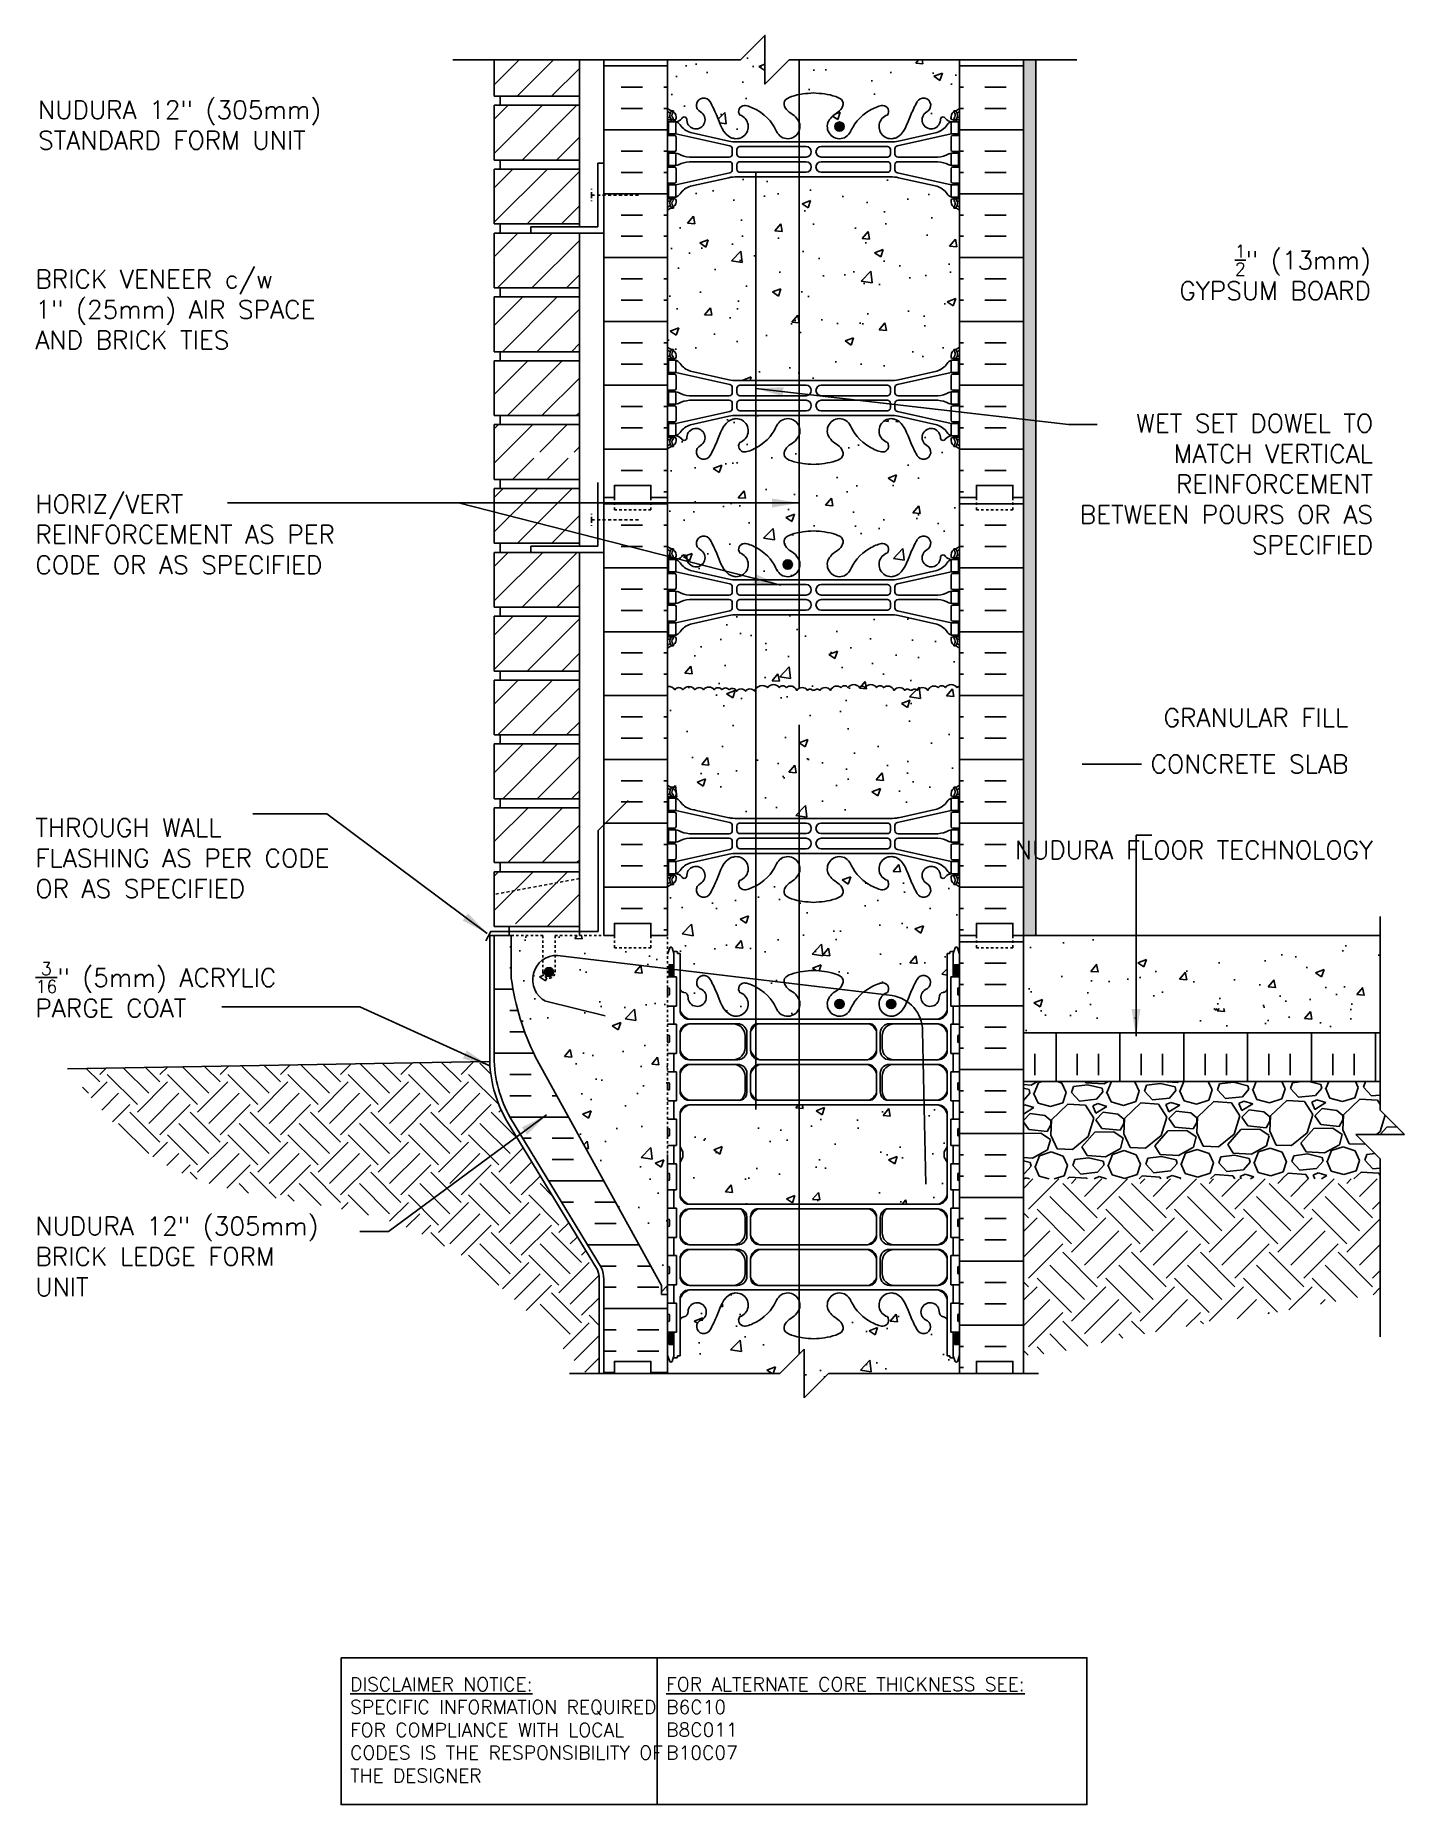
# Model space of a CAD drawing. Header units: inches. Extents: x 45.5 to 101.8, y 21.2 to 93.9.
import ezdxf
from ezdxf.enums import TextEntityAlignment as Align

# ---------------------------------------------------------------- set-up
doc = ezdxf.new("R2010")
doc.units = ezdxf.units.IN
doc.header["$LTSCALE"] = 0.5
doc.header["$MEASUREMENT"] = 0
for name, pattern in [('DASHED2', [0.375, 0.25, -0.125]), ('DASHEDX2', [1.5, 1, -0.5]), ('HIDDEN2', [0.1875, 0.125, -0.0625])]:
    doc.linetypes.add(name, pattern=pattern)
for name, color, linetype in [('CUT PLANE', 9, 'Continuous'), ('HATCH', 12, 'Continuous'), ('Hidden2', 12, 'HIDDEN2'), ('line25', 2, 'Continuous'), ('LINE3', 3, 'Continuous'), ('LINE50', 5, 'Continuous'), ('LINE9', 9, 'Continuous'), ('TEXT', 4, 'Continuous'), ('Web_Edge', 9, 'Continuous')]:
    doc.layers.add(name, color=color, linetype=linetype)
doc.styles.add('DIM', font='romans.shx', dxfattribs={"width": 0.7})
doc.styles.add('ROMANS', font='romans.shx', dxfattribs={"height": 1.125})
doc.styles.get("Standard").update_dxf_attribs({"font": 'romans.shx', "height": 1.125})
doc.dimstyles.new('ext_12', dxfattribs={"dimscale": 12, "dimtxt": 0.09375, "dimasz": 0.09375, "dimexe": 0.09375, "dimexo": 0.0625, "dimgap": 0.0625, "dimtad": 1, "dimdec": 1, "dimzin": 3, "dimdsep": 46, "dimlunit": 4, "dimtxsty": 'DIM', "dimcen": 0.09, "dimdle": 0.09375, "dimclrt": 4, "dimadec": 0, "dimazin": 0, "dimtfac": 1, "dimtdec": 1, "dimtmove": 2, "dimatfit": 3, "dimfxl": 1, "dimfrac": 2, "dimtolj": 1, "dimtzin": 0, "dimarcsym": 0})
pattern_1 = [(50, (111.077, 19.0182), (3.5863, -0.31376), [0.375, -4.125]), (355, (111.077, 19.018), (-0.69376, 3.76096), [0.3, -3.3]), (100.451, (111.3758, 18.992), (2.89255, 3.4472), [0.3187, -3.5057]), (46.184, (111.077, 20.018), (5.3362, -0.8276), [0.5625, -6.1875]), (96.636, (111.5216, 19.949), (4.6733, 4.8706), [0.47805, -5.25856]), (351.184, (111.077, 20.018), (4.6733, 4.8706), [0.45, -4.95]), (21, (111.577, 19.7682), (2.98454, -2.0131), [0.375, -4.125]), (326, (111.577, 19.768), (1.21658, 3.62575), [0.3, -3.3]), (71.451, (111.8257, 19.6004), (4.2011, 1.61265), [0.3187, -3.5057]), (37.5, (111.077, 19.0182), (0.0608, 1.66447), [0, -3.26, 0, -3.35, 0, -3.3125]), (7.5, (111.077, 19.0182), (1.31535, 1.97206), [0, -1.91, 0, -3.185, 0, -1.2625]), (327.5, (109.962, 19.0182), (2.669112, -0.112774), [0, -1.25, 0, -3.9, 0, -5.175]), (317.5, (109.462, 19.0182), (2.91593, 0.50052), [0, -1.625, 0, -2.59, 0, -3.675])]

msp = doc.modelspace()

# ---------------------------------------------------------------- texts
at = {"layer": 'TEXT', "style": 'ROMANS'}
for s, p in [(' GRANULAR FILL', (91.361, 65.86)), (' CONCRETE SLAB', (90.826, 63.951))]:
    msp.add_text(s, height=0.75, dxfattribs=at).set_placement(p, align=Align.MIDDLE_LEFT)
at = {"layer": 'TEXT', "char_height": 0.75, "attachment_point": 4, "style": 'ROMANS'}
for s, insert, width in [('NUDURA 12" (305mm) STANDARD FORM UNIT', (45.625, 90.217), 14.92951), ('BRICK VENEER c/w \\P1" (25mm) AIR SPACE\\PAND BRICK TIES', (45.512, 82.634), 17.20614), ('THROUGH WALL FLASHING AS PER CODE OR AS SPECIFIED', (45.512, 60.085), 13.10039), ('\\A1;{\\H0.7x;\\S3/16;}" (5mm) ACRYLIC PARGE COAT', (45.512, 54.675), 13.10039), ('NUDURA 12" (305mm) BRICK LEDGE FORM UNIT', (45.512, 43.713), 13.10039)]:
    msp.add_mtext(s, dxfattribs=dict(at, insert=insert, width=width))
at = {"layer": 'TEXT', "linetype": 'DASHEDX2', "char_height": 0.75, "style": 'ROMANS'}
for s, insert, width, attachment_point in [('\\A1; {\\H0.7x;\\S1/2;}" (13mm) GYPSUM BOARD', (100.396, 84.16), 10.16974, 6), ('WET SET DOWEL TO MATCH VERTICAL REINFORCEMENT BETWEEN POURS OR AS SPECIFIED', (100.484, 75.459), 13.36882, 6), ('HORIZ/VERT REINFORCEMENT AS PER CODE OR AS SPECIFIED', (45.512, 73.389), 15.3273, 4), ('NUDURA FLOOR TECHNOLOGY', (100.484, 60.424), 15.3273, 6)]:
    msp.add_mtext(s, dxfattribs=dict(at, insert=insert, width=width, attachment_point=attachment_point))
at = {"layer": 'TEXT', "char_height": 0.5625, "attachment_point": 4}
for s, insert, width in [('{\\LDISCLAIMER NOTICE:}\\PSPECIFIC INFORMATION REQUIRED FOR COMPLIANCE WITH LOCAL CODES IS THE RESPONSIBILITY OF THE DESIGNER', (58.444, 24.255), 14.00235), ('{\\L\\PFOR ALTERNATE CORE THICKNESS SEE:\\P}B6C10\\PB8C011\\PB10C07', (71.436, 25.196), 23.33295)]:
    msp.add_mtext(s, dxfattribs=dict(at, insert=insert, width=width))

# ---------------------------------------------------------------- blocks, each defined once
blk = doc.blocks.new('12-inch Hinge Pin Web')
at = {"layer": 'Web_Edge'}
for p, q in [((349.969, 208.905), (350.059, 208.905)), ((350.059, 208.905), (350.059, 208.863)), ((361.677, 208.905), (361.587, 208.905)), ((361.587, 208.905), (361.587, 208.863)), ((349.823, 208.626), (349.901, 208.626)), ((349.823, 208.526), (350.107, 208.526)), ((349.969, 208.526), (349.969, 208.456)), ((350.059, 208.526), (350.059, 208.456)), ((350.169, 208.656), (350.169, 208.588)), ((352.339, 207.658), (350.758, 208.011)), ((359.308, 207.658), (360.889, 208.011)), ((361.477, 208.656), (361.477, 208.588)), ((361.823, 208.526), (361.54, 208.526)), ((361.587, 208.526), (361.587, 208.456)), ((361.677, 208.526), (361.677, 208.456)), ((361.823, 208.626), (361.746, 208.626)), ((349.823, 207.886), (350.107, 207.886)), ((349.969, 207.956), (349.969, 207.886)), ((350.059, 207.956), (350.059, 207.886)), ((352.382, 207.459), (350.164, 207.956)), ((350.169, 207.823), (350.169, 207.288)), ((352.48, 207.125), (352.48, 207.337)), ((352.666, 207.622), (354.823, 207.622)), ((355.823, 207.622), (352.666, 207.622)), ((352.667, 207.126), (352.667, 207.31)), ((352.792, 207.435), (355.511, 207.435)), ((355.823, 207.622), (358.981, 207.622)), ((358.855, 207.435), (356.135, 207.435)), ((358.981, 207.622), (356.823, 207.622)), ((358.98, 207.126), (358.98, 207.31)), ((359.167, 207.125), (359.167, 207.337)), ((359.265, 207.459), (361.482, 207.956)), ((361.477, 207.823), (361.477, 207.288)), ((361.823, 207.886), (361.54, 207.886)), ((361.587, 207.956), (361.587, 207.886)), ((361.677, 207.956), (361.677, 207.886)), ((349.823, 207.226), (350.107, 207.226)), ((349.823, 206.586), (350.107, 206.586)), ((349.969, 207.226), (349.969, 207.156)), ((349.969, 206.586), (349.969, 206.656)), ((350.059, 207.226), (350.059, 207.156)), ((350.059, 206.586), (350.059, 206.656)), ((350.169, 205.988), (350.169, 206.523)), ((352.355, 207), (350.717, 207)), ((352.355, 206.812), (350.717, 206.812)), ((352.48, 206.687), (352.48, 206.475)), ((352.667, 206.686), (352.667, 206.502)), ((352.792, 207.001), (355.511, 207.001)), ((352.792, 206.811), (355.511, 206.811)), ((358.855, 207.001), (356.135, 207.001)), ((358.855, 206.811), (356.135, 206.811)), ((358.98, 206.686), (358.98, 206.502)), ((359.167, 206.687), (359.167, 206.475)), ((359.292, 207), (360.93, 207)), ((359.292, 206.812), (360.93, 206.812)), ((361.477, 205.988), (361.477, 206.523)), ((361.823, 207.226), (361.54, 207.226)), ((361.823, 206.586), (361.54, 206.586)), ((361.587, 207.226), (361.587, 207.156)), ((361.587, 206.586), (361.587, 206.656)), ((361.677, 207.226), (361.677, 207.156)), ((361.677, 206.586), (361.677, 206.656)), ((349.823, 205.926), (350.107, 205.926)), ((349.969, 205.856), (349.969, 205.926)), ((350.059, 205.856), (350.059, 205.926)), ((352.382, 206.353), (350.164, 205.856)), ((352.339, 206.154), (350.758, 205.801)), ((352.666, 206.19), (354.823, 206.19)), ((355.823, 206.19), (352.666, 206.19)), ((352.792, 206.377), (355.511, 206.377)), ((355.823, 206.19), (358.981, 206.19)), ((358.855, 206.377), (356.135, 206.377)), ((358.981, 206.19), (356.823, 206.19)), ((359.265, 206.353), (361.482, 205.856)), ((359.308, 206.154), (360.889, 205.801)), ((361.823, 205.926), (361.54, 205.926)), ((361.587, 205.856), (361.587, 205.926)), ((361.677, 205.856), (361.677, 205.926)), ((349.823, 205.286), (350.107, 205.286)), ((349.823, 205.186), (349.901, 205.186)), ((349.969, 205.286), (349.969, 205.356)), ((350.059, 205.286), (350.059, 205.356)), ((350.169, 205.156), (350.169, 205.223)), ((361.477, 205.156), (361.477, 205.223)), ((361.823, 205.286), (361.54, 205.286)), ((361.587, 205.286), (361.587, 205.356)), ((361.677, 205.286), (361.677, 205.356)), ((361.823, 205.186), (361.746, 205.186)), ((349.969, 204.907), (350.059, 204.907)), ((350.059, 204.907), (350.059, 204.949)), ((361.587, 204.907), (361.587, 204.949)), ((361.677, 204.907), (361.587, 204.907)), ((349.823, 198.818), (349.901, 198.818)), ((349.823, 198.718), (350.107, 198.718)), ((349.969, 199.097), (350.059, 199.097)), ((349.969, 198.718), (349.969, 198.648)), ((350.059, 199.097), (350.059, 199.055)), ((350.059, 198.718), (350.059, 198.648)), ((350.169, 198.848), (350.169, 198.781)), ((361.477, 198.848), (361.477, 198.781)), ((361.823, 198.718), (361.54, 198.718)), ((361.677, 199.097), (361.587, 199.097)), ((361.587, 199.097), (361.587, 199.055)), ((361.587, 198.718), (361.587, 198.648)), ((361.677, 198.718), (361.677, 198.648)), ((361.823, 198.818), (361.746, 198.818)), ((349.823, 198.078), (350.107, 198.078)), ((349.969, 198.148), (349.969, 198.078)), ((350.059, 198.148), (350.059, 198.078)), ((352.382, 197.652), (350.164, 198.148)), ((350.169, 198.016), (350.169, 197.481)), ((352.339, 197.85), (350.758, 198.203)), ((352.666, 197.814), (354.823, 197.814)), ((355.823, 197.814), (352.666, 197.814)), ((355.823, 197.814), (358.981, 197.814)), ((358.981, 197.814), (356.823, 197.814)), ((359.265, 197.652), (361.482, 198.148)), ((359.308, 197.85), (360.889, 198.203)), ((361.477, 198.016), (361.477, 197.481)), ((361.823, 198.078), (361.54, 198.078)), ((361.587, 198.148), (361.587, 198.078)), ((361.677, 198.148), (361.677, 198.078)), ((349.823, 197.418), (350.107, 197.418)), ((349.969, 197.418), (349.969, 197.348)), ((350.059, 197.418), (350.059, 197.348)), ((352.355, 197.192), (350.717, 197.192)), ((352.48, 197.317), (352.48, 197.53)), ((352.667, 197.318), (352.667, 197.502)), ((352.792, 197.627), (355.511, 197.627)), ((352.792, 197.193), (355.511, 197.193)), ((358.855, 197.627), (356.135, 197.627)), ((358.855, 197.193), (356.135, 197.193)), ((358.98, 197.318), (358.98, 197.502)), ((359.167, 197.317), (359.167, 197.53)), ((359.292, 197.192), (360.93, 197.192)), ((361.823, 197.418), (361.54, 197.418)), ((361.587, 197.418), (361.587, 197.348)), ((361.677, 197.418), (361.677, 197.348)), ((349.823, 196.778), (350.107, 196.778)), ((349.969, 196.778), (349.969, 196.848)), ((350.059, 196.778), (350.059, 196.848)), ((352.382, 196.545), (350.164, 196.048)), ((350.169, 196.181), (350.169, 196.716)), ((352.355, 197.004), (350.717, 197.004)), ((352.339, 196.347), (350.758, 195.994)), ((352.48, 196.879), (352.48, 196.667)), ((352.666, 196.383), (354.823, 196.383)), ((355.823, 196.383), (352.666, 196.383)), ((352.667, 196.878), (352.667, 196.694)), ((352.792, 197.003), (355.511, 197.003)), ((352.792, 196.569), (355.511, 196.569)), ((355.823, 196.383), (358.981, 196.383)), ((358.855, 197.003), (356.135, 197.003)), ((358.855, 196.569), (356.135, 196.569)), ((358.981, 196.383), (356.823, 196.383)), ((358.98, 196.878), (358.98, 196.694)), ((359.167, 196.879), (359.167, 196.667)), ((359.265, 196.545), (361.482, 196.048)), ((359.292, 197.004), (360.93, 197.004)), ((359.308, 196.347), (360.889, 195.994)), ((361.477, 196.181), (361.477, 196.716)), ((361.823, 196.778), (361.54, 196.778)), ((361.587, 196.778), (361.587, 196.848)), ((361.677, 196.778), (361.677, 196.848)), ((349.823, 196.118), (350.107, 196.118)), ((349.969, 196.048), (349.969, 196.118)), ((350.059, 196.048), (350.059, 196.118)), ((361.823, 196.118), (361.54, 196.118)), ((361.587, 196.048), (361.587, 196.118)), ((361.677, 196.048), (361.677, 196.118)), ((349.823, 195.478), (350.107, 195.478)), ((349.823, 195.378), (349.901, 195.378)), ((349.969, 195.478), (349.969, 195.548)), ((349.969, 195.099), (350.059, 195.099)), ((350.059, 195.478), (350.059, 195.548)), ((350.059, 195.099), (350.059, 195.141)), ((350.169, 195.348), (350.169, 195.416)), ((361.477, 195.348), (361.477, 195.416)), ((361.823, 195.478), (361.54, 195.478)), ((361.587, 195.478), (361.587, 195.548)), ((361.587, 195.099), (361.587, 195.141)), ((361.677, 195.099), (361.587, 195.099)), ((361.677, 195.478), (361.677, 195.548)), ((361.823, 195.378), (361.746, 195.378))]:
    blk.add_line(p, q, dxfattribs=at)
for points in [[(349.864, 207.956), (350.164, 207.956), (350.164, 208.456), (349.864, 208.456)], [(361.782, 207.956), (361.482, 207.956), (361.482, 208.456), (361.782, 208.456)], [(349.864, 205.856), (350.164, 205.856), (350.164, 205.356), (349.864, 205.356)], [(361.782, 205.856), (361.482, 205.856), (361.482, 205.356), (361.782, 205.356)], [(349.864, 198.148), (350.164, 198.148), (350.164, 198.648), (349.864, 198.648)], [(361.782, 198.148), (361.482, 198.148), (361.482, 198.648), (361.782, 198.648)], [(349.864, 196.048), (350.164, 196.048), (350.164, 195.548), (349.864, 195.548)], [(361.782, 196.048), (361.482, 196.048), (361.482, 195.548), (361.782, 195.548)]]:
    blk.add_lwpolyline(points, close=True, dxfattribs=at)
for points in [[(350.164, 206.906), (350.164, 207.156), (349.864, 207.156), (349.864, 206.906)], [(350.164, 206.906), (350.164, 206.656), (349.864, 206.656), (349.864, 206.906)], [(361.482, 206.906), (361.482, 207.156), (361.782, 207.156), (361.782, 206.906)], [(361.482, 206.906), (361.482, 206.656), (361.782, 206.656), (361.782, 206.906)], [(350.164, 197.098), (350.164, 197.348), (349.864, 197.348), (349.864, 197.098)], [(350.164, 197.098), (350.164, 196.848), (349.864, 196.848), (349.864, 197.098)], [(361.482, 197.098), (361.482, 197.348), (361.782, 197.348), (361.782, 197.098)], [(361.482, 197.098), (361.482, 196.848), (361.782, 196.848), (361.782, 197.098)]]:
    blk.add_lwpolyline(points, dxfattribs=at)
for centre, radius, start, end in [((351.309, 209.126), 0.3, 27.59697, 243.94252), ((360.337, 209.126), 0.3, 296.05748, 152.40303), ((350.169, 209.363), 0.5, 226.21089, 250.52878), ((350.169, 209.363), 0.6, 234.78322, 245.07477), ((350.163, 208.71), 0.25, 140.11451, 222.46087), ((349.907, 208.8), 0.021, 343.464, 63.99573), ((350.005, 208.841), 0.045, 321.448, 139.1879), ((349.919, 208.656), 0.25, 0, 70.52878), ((350.163, 208.71), 0.16, 140.00008, 222.46087), ((350.989, 208.532), 0.375, 182.92371, 59.86753), ((352.636, 208.254), 0.5, 246.21387, 71.79367), ((352.982, 208.879), 0.242, 90, 218.23271), ((359.011, 208.254), 0.5, 108.20633, 293.78613), ((358.665, 208.879), 0.242, 321.76729, 90), ((360.657, 208.532), 0.375, 120.13247, 357.07629), ((361.727, 208.656), 0.25, 109.47122, 180), ((361.641, 208.841), 0.045, 40.8121, 218.552), ((361.484, 208.71), 0.16, 317.53913, 39.99992), ((361.477, 209.363), 0.5, 289.47122, 313.78911), ((361.484, 208.71), 0.25, 317.53913, 39.88549), ((361.74, 208.8), 0.021, 116.00427, 196.536), ((361.477, 209.363), 0.6, 294.92523, 305.21678), ((349.902, 208.646), 0.0196, 269.40316, 15.4901), ((350.012, 208.572), 0.045, 222.46087, 42.46087), ((350.107, 208.588), 0.0625, 270, 0), ((350.127, 208.805), 0.352, 276.12908, 321.53314), ((350.042, 208.113), 0.364, 34.97751, 70.33874), ((350.965, 208.725), 0.743, 212.79192, 253.81071), ((350.504, 208.537), 0.113, 347.81557, 154.05694), ((354.761, 208.254), 0.5, 204.81899, 44.18751), ((356.886, 208.254), 0.5, 135.81249, 335.18101), ((360.682, 208.725), 0.743, 286.18929, 327.20808), ((361.143, 208.537), 0.113, 25.94306, 192.18443), ((361.52, 208.805), 0.352, 218.46686, 263.87092), ((361.605, 208.113), 0.364, 109.66126, 145.02249), ((361.54, 208.588), 0.0625, 180, 270), ((361.635, 208.572), 0.045, 137.53913, 317.53913), ((361.745, 208.646), 0.0196, 164.5099, 270.59684), ((350.107, 207.823), 0.0625, 0, 90), ((350.107, 207.288), 0.0625, 270, 0), ((352.666, 209.122), 1.5, 257.41348, 270), ((352.355, 207.337), 0.125, 0, 77.37673), ((352.792, 207.31), 0.125, 90, 180), ((355.511, 207.218), 0.217, 270, 90), ((356.135, 207.218), 0.217, 90, 270), ((358.855, 207.31), 0.125, 0, 90), ((358.981, 209.122), 1.5, 270, 282.58652), ((359.292, 207.337), 0.125, 102.62327, 180), ((361.54, 207.823), 0.0625, 90, 180), ((361.54, 207.288), 0.0625, 180, 270), ((350.107, 206.523), 0.0625, 0, 90), ((350.16, 206.937), 0.219, 60.49375, 88.91995), ((350.16, 206.875), 0.219, 271.08005, 299.50625), ((350.806, 208.167), 1.17, 242.63655, 265.65045), ((350.806, 205.645), 1.17, 94.34955, 117.36345), ((352.355, 207.125), 0.125, 270, 0), ((352.355, 206.687), 0.125, 0, 90), ((352.792, 207.126), 0.125, 180, 270), ((352.792, 206.686), 0.125, 90, 180), ((355.511, 206.594), 0.217, 270, 90), ((356.135, 206.594), 0.217, 90, 270), ((358.855, 207.126), 0.125, 270, 360), ((358.855, 206.686), 0.125, 0, 90), ((359.292, 207.125), 0.125, 180, 270), ((359.292, 206.687), 0.125, 90, 180), ((360.841, 208.167), 1.17, 274.34955, 297.36345), ((360.841, 205.645), 1.17, 62.63655, 85.65045), ((361.487, 206.937), 0.219, 91.08005, 119.50625), ((361.487, 206.875), 0.219, 240.49375, 268.91995), ((361.54, 206.523), 0.0625, 90, 180), ((350.107, 205.988), 0.0625, 270, 0), ((350.965, 205.087), 0.743, 106.18929, 147.20808), ((352.666, 204.69), 1.5, 90, 102.58652), ((352.355, 206.475), 0.125, 282.62327, 0), ((352.792, 206.502), 0.125, 180, 270), ((358.855, 206.502), 0.125, 270, 0), ((358.981, 204.69), 1.5, 77.41348, 90), ((359.292, 206.475), 0.125, 180, 257.37673), ((360.682, 205.087), 0.743, 32.79192, 73.81071), ((361.54, 205.988), 0.0625, 180, 270), ((349.902, 205.166), 0.0196, 344.5099, 90.59684), ((350.163, 205.101), 0.25, 137.53913, 219.88549), ((350.012, 205.24), 0.045, 317.53913, 137.53913), ((350.163, 205.101), 0.16, 137.53913, 219.99992), ((349.919, 205.156), 0.25, 289.47122, 360), ((350.107, 205.223), 0.0625, 360, 90), ((350.042, 205.699), 0.364, 289.66126, 325.02249), ((361.605, 205.699), 0.364, 214.97751, 250.33874), ((361.54, 205.223), 0.0625, 90, 180), ((361.727, 205.156), 0.25, 180, 250.52878), ((361.635, 205.24), 0.045, 42.46087, 222.46087), ((361.484, 205.101), 0.16, 320.00008, 42.46087), ((361.484, 205.101), 0.25, 320.11451, 42.46087), ((361.745, 205.166), 0.0196, 89.40316, 195.4901), ((350.169, 204.449), 0.6, 114.92523, 125.21678), ((350.169, 204.449), 0.5, 109.47122, 133.78911), ((349.907, 205.012), 0.021, 296.00427, 16.536), ((350.005, 204.97), 0.045, 220.8121, 38.552), ((361.641, 204.97), 0.045, 141.448, 319.1879), ((361.477, 204.449), 0.5, 46.21089, 70.52878), ((361.74, 205.012), 0.021, 163.464, 243.99573), ((361.477, 204.449), 0.6, 54.78322, 65.07477), ((350.169, 199.555), 0.5, 226.21089, 250.52878), ((350.169, 199.555), 0.6, 234.78322, 245.07477), ((349.902, 198.838), 0.0196, 269.40316, 15.4901), ((350.163, 198.903), 0.25, 140.11451, 222.46087), ((349.907, 198.992), 0.021, 343.464, 63.99573), ((350.005, 199.034), 0.045, 321.448, 139.1879), ((350.012, 198.764), 0.045, 222.46087, 42.46087), ((349.919, 198.848), 0.25, 0, 70.52878), ((350.163, 198.903), 0.16, 140.00008, 222.46087), ((350.107, 198.781), 0.0625, 270, 0), ((350.042, 198.306), 0.364, 34.97751, 70.33874), ((361.605, 198.306), 0.364, 109.66126, 145.02249), ((361.727, 198.848), 0.25, 109.47122, 180), ((361.54, 198.781), 0.0625, 180, 270), ((361.635, 198.764), 0.045, 137.53913, 317.53913), ((361.641, 199.034), 0.045, 40.8121, 218.552), ((361.484, 198.903), 0.16, 317.53913, 39.99992), ((361.477, 199.555), 0.5, 289.47122, 313.78911), ((361.484, 198.903), 0.25, 317.53913, 39.88549), ((361.74, 198.992), 0.021, 116.00427, 196.536), ((361.745, 198.838), 0.0196, 164.5099, 270.59684), ((361.477, 199.555), 0.6, 294.92523, 305.21678), ((350.107, 198.016), 0.0625, 0, 90), ((350.965, 198.917), 0.743, 212.79192, 253.81071), ((352.666, 199.314), 1.5, 257.41348, 270), ((358.981, 199.314), 1.5, 270, 282.58652), ((360.682, 198.917), 0.743, 286.18929, 327.20808), ((361.54, 198.016), 0.0625, 90, 180), ((350.107, 197.481), 0.0625, 270, 0), ((350.16, 197.13), 0.219, 60.49375, 88.91995), ((350.806, 198.359), 1.17, 242.63655, 265.65045), ((352.355, 197.317), 0.125, 270, 0), ((352.355, 197.53), 0.125, 0, 77.37673), ((352.792, 197.502), 0.125, 90, 180), ((352.792, 197.318), 0.125, 180, 270), ((355.511, 197.41), 0.217, 270, 90), ((356.135, 197.41), 0.217, 90, 270), ((358.855, 197.502), 0.125, 0, 90), ((358.855, 197.318), 0.125, 270, 360), ((359.292, 197.53), 0.125, 102.62327, 180), ((359.292, 197.317), 0.125, 180, 270), ((360.841, 198.359), 1.17, 274.34955, 297.36345), ((361.487, 197.13), 0.219, 91.08005, 119.50625), ((361.54, 197.481), 0.0625, 180, 270), ((350.107, 196.716), 0.0625, 0, 90), ((350.16, 197.067), 0.219, 271.08005, 299.50625), ((350.806, 195.837), 1.17, 94.34955, 117.36345), ((352.666, 194.883), 1.5, 90, 102.58652), ((352.355, 196.879), 0.125, 0, 90), ((352.355, 196.667), 0.125, 282.62327, 0), ((352.792, 196.878), 0.125, 90, 180), ((352.792, 196.694), 0.125, 180, 270), ((355.511, 196.786), 0.217, 270, 90), ((356.135, 196.786), 0.217, 90, 270), ((358.855, 196.878), 0.125, 0, 90), ((358.855, 196.694), 0.125, 270, 0), ((358.981, 194.883), 1.5, 77.41348, 90), ((359.292, 196.879), 0.125, 90, 180), ((359.292, 196.667), 0.125, 180, 257.37673), ((360.841, 195.837), 1.17, 62.63655, 85.65045), ((361.487, 197.067), 0.219, 240.49375, 268.91995), ((361.54, 196.716), 0.0625, 90, 180), ((350.107, 196.181), 0.0625, 270, 0), ((350.042, 195.891), 0.364, 289.66126, 325.02249), ((350.965, 195.28), 0.743, 106.18929, 147.20808), ((350.989, 195.472), 0.375, 300.13247, 177.07629), ((352.636, 195.75), 0.5, 288.20633, 113.78613), ((354.761, 195.75), 0.5, 315.81249, 155.18101), ((356.886, 195.75), 0.5, 24.81899, 224.18751), ((359.011, 195.75), 0.5, 66.21387, 251.79367), ((360.657, 195.472), 0.375, 2.92371, 239.86753), ((360.682, 195.28), 0.743, 32.79192, 73.81071), ((361.605, 195.891), 0.364, 214.97751, 250.33874), ((361.54, 196.181), 0.0625, 180, 270), ((350.169, 194.641), 0.6, 114.92523, 125.21678), ((350.169, 194.641), 0.5, 109.47122, 133.78911), ((349.902, 195.359), 0.0196, 344.5099, 90.59684), ((350.163, 195.294), 0.25, 137.53913, 219.88549), ((349.907, 195.204), 0.021, 296.00427, 16.536), ((350.005, 195.163), 0.045, 220.8121, 38.552), ((350.012, 195.432), 0.045, 317.53913, 137.53913), ((350.163, 195.294), 0.16, 137.53913, 219.99992), ((349.919, 195.348), 0.25, 289.47122, 360), ((350.107, 195.416), 0.0625, 360, 90), ((350.127, 195.199), 0.352, 38.46686, 83.87092), ((350.504, 195.467), 0.113, 205.94306, 12.18443), ((351.309, 194.878), 0.3, 116.05748, 332.40303), ((352.982, 195.125), 0.242, 141.76729, 270), ((358.665, 195.125), 0.242, 270, 38.23271), ((360.337, 194.878), 0.3, 207.59697, 63.94252), ((361.143, 195.467), 0.113, 167.81557, 334.05694), ((361.52, 195.199), 0.352, 96.12908, 141.53314), ((361.54, 195.416), 0.0625, 90, 180), ((361.727, 195.348), 0.25, 180, 250.52878), ((361.635, 195.432), 0.045, 42.46087, 222.46087), ((361.641, 195.163), 0.045, 141.448, 319.1879), ((361.484, 195.294), 0.16, 320.00008, 42.46087), ((361.477, 194.641), 0.5, 46.21089, 70.52878), ((361.484, 195.294), 0.25, 320.11451, 42.46087), ((361.74, 195.204), 0.021, 163.464, 243.99573), ((361.745, 195.359), 0.0196, 89.40316, 195.4901), ((361.477, 194.641), 0.6, 54.78322, 65.07477)]:
    blk.add_arc(centre, radius, start, end, dxfattribs=at)
for points, knots in [([(355.119, 208.603), (355.012, 208.766), (354.652, 208.856), (354.575, 209.352), (355.123, 209.588), (355.527, 209.616), (355.823, 209.637)], [0.229407, 0.229407, 0.229407, 0.229407, 0.844432, 1.128849, 1.464331, 2.389004, 2.389004, 2.389004, 2.389004]), ([(356.527, 208.603), (356.635, 208.766), (356.995, 208.856), (357.072, 209.352), (356.524, 209.588), (356.12, 209.616), (355.823, 209.637)], [0.229407, 0.229407, 0.229407, 0.229407, 0.844432, 1.128849, 1.464331, 2.389004, 2.389004, 2.389004, 2.389004]), ([(351.575, 209.265), (351.661, 209.098), (351.914, 208.608), (352.128, 207.859), (352.538, 207.764), (352.595, 207.756)], [0, 0, 0, 0, 0.579211, 1.703896, 1.875321, 1.875321, 1.875321, 1.875321]), ([(352.982, 209.121), (353.103, 209.123), (353.937, 208.766), (354.176, 208.309), (354.317, 208.026)], [0.038125, 0.038125, 0.038125, 0.038125, 0.320663, 1.258119, 1.258119, 1.258119, 1.258119]), ([(358.665, 209.121), (358.544, 209.123), (357.71, 208.766), (357.471, 208.309), (357.33, 208.026)], [0.038125, 0.038125, 0.038125, 0.038125, 0.320663, 1.258119, 1.258119, 1.258119, 1.258119]), ([(360.072, 209.265), (359.986, 209.098), (359.733, 208.608), (359.519, 207.859), (359.109, 207.764), (359.052, 207.756)], [0, 0, 0, 0, 0.579211, 1.703896, 1.875321, 1.875321, 1.875321, 1.875321]), ([(351.575, 194.739), (351.661, 194.906), (351.914, 195.396), (352.128, 196.145), (352.538, 196.24), (352.595, 196.248)], [0, 0, 0, 0, 0.579211, 1.703896, 1.875321, 1.875321, 1.875321, 1.875321]), ([(352.982, 194.883), (353.103, 194.881), (353.937, 195.239), (354.176, 195.695), (354.317, 195.979)], [0.038125, 0.038125, 0.038125, 0.038125, 0.320663, 1.258119, 1.258119, 1.258119, 1.258119]), ([(358.665, 194.883), (358.544, 194.881), (357.71, 195.239), (357.471, 195.695), (357.33, 195.979)], [0.038125, 0.038125, 0.038125, 0.038125, 0.320663, 1.258119, 1.258119, 1.258119, 1.258119]), ([(360.072, 194.739), (359.986, 194.906), (359.733, 195.396), (359.519, 196.145), (359.109, 196.24), (359.052, 196.248)], [0, 0, 0, 0, 0.579211, 1.703896, 1.875321, 1.875321, 1.875321, 1.875321]), ([(355.119, 195.401), (355.012, 195.238), (354.652, 195.148), (354.575, 194.652), (355.123, 194.416), (355.527, 194.388), (355.823, 194.367)], [0.229407, 0.229407, 0.229407, 0.229407, 0.844432, 1.128849, 1.464331, 2.389004, 2.389004, 2.389004, 2.389004]), ([(356.527, 195.401), (356.635, 195.238), (356.995, 195.148), (357.072, 194.652), (356.524, 194.416), (356.12, 194.388), (355.823, 194.367)], [0.229407, 0.229407, 0.229407, 0.229407, 0.844432, 1.128849, 1.464331, 2.389004, 2.389004, 2.389004, 2.389004])]:
    blk.add_open_spline(points, degree=3, knots=knots, dxfattribs=at)
for points in [[(352.667, 207.131), (352.667, 207.305)], [(358.98, 207.131), (358.98, 207.305)], [(352.667, 206.681), (352.667, 206.507)], [(358.98, 206.681), (358.98, 206.507)], [(352.667, 197.323), (352.667, 197.497)], [(358.98, 197.323), (358.98, 197.497)], [(352.667, 196.873), (352.667, 196.699)], [(358.98, 196.873), (358.98, 196.699)]]:
    blk.add_open_spline(points, degree=1, dxfattribs=at)

# ---------------------------------------------------------------- hatches: boundary and pattern name
h = msp.add_hatch()
h.set_pattern_fill('AR-CONC', color=12, scale=0.02, style=0)
h.set_pattern_definition([(50, (-1153.524, -50.1647), (3.6436934, -0.318782), [0.381, -4.191]), (355, (-1153.524, -50.1647), (-0.704857, 3.821133), [0.3048, -3.3528]), (100.451, (-1153.2203, -50.1913), (2.93885, 3.502334), [0.3238, -3.5618]), (46.1842, (-1153.524, -49.1487), (5.421581, -0.840847), [0.5715, -6.2865]), (96.6356, (-1153.072, -49.219), (4.748085, 4.948511), [0.4857, -5.3427]), (351.184, (-1153.524, -49.149), (4.748092, 4.948502), [0.4572, -5.0292]), (21, (-1153.016, -49.4027), (3.0322976, -2.0453104), [0.381, -4.191]), (326, (-1153.016, -49.4027), (1.236041, 3.683759), [0.3048, -3.3528]), (71.4514, (-1152.7632, -49.573), (4.26833, 1.638457), [0.3238, -3.5618]), (37.5, (-1153.5239, -50.1647), (0.061772, 1.6911008), [0, -3.31216, 0, -3.4036, 0, -3.3655]), (7.5, (-1153.524, -50.1647), (1.3363933, 2.0036115), [0, -1.94056, 0, -3.23596, 0, -1.2827]), (327.5, (-1154.6568, -50.1647), (2.7118119, -0.1145749), [0, -1.27, 0, -3.9624, 0, -5.2578]), (317.5, (-1155.1648, -50.1647), (2.9625836, 0.50853), [0, -1.651, 0, -2.63144, 0, -3.7338])])
h.paths.add_polyline_path([(87.451, 56.901), (87.451, 54.158), (87.451, 53.901), (100.778, 53.901), (100.778, 56.901)])
h.paths.add_polyline_path([(87.451, 56.901), (86.118, 56.901), (86.118, 53.901), (87.451, 53.901), (87.451, 54.158)])
h = msp.add_hatch()
h.set_pattern_fill('AR-CONC', color=12, scale=0.5, style=0)
h.set_pattern_definition(pattern_1)
h.paths.add_polyline_path([(87.451, 53.901), (86.118, 53.901), (86.118, 52.901), (87.451, 52.901)])
h = msp.add_hatch()
h.set_pattern_fill('AR-CONC', color=12, scale=0.5, style=0)
h.set_pattern_definition(pattern_1)
h.paths.add_polyline_path([(100.778, 52.901), (100.778, 53.901), (87.451, 53.901), (87.451, 52.901)])
at = {"layer": 'HATCH'}
h = msp.add_hatch(dxfattribs=at)
h.set_pattern_fill('AR-CONC', color=256, scale=0.5)
edge = h.paths.add_edge_path()
edge.add_line((76.901, 92.901), (76.493, 92.901))
edge.add_line((76.493, 92.901), (75.493, 91.901))
edge.add_line((75.493, 91.901), (75.493, 92.901))
edge.add_line((75.493, 92.901), (75.493, 93.901))
edge.add_line((75.493, 93.901), (74.493, 92.901))
edge.add_line((74.493, 92.901), (71.493, 92.901))
edge.add_line((71.493, 92.901), (71.493, 90.901))
edge.add_arc((71.839, 91.261), 0.5, 226.21089, 246.42182)
edge.add_line((71.639, 90.803), (71.729, 90.803))
edge.add_line((71.729, 90.803), (71.729, 90.762))
edge.add_arc((71.589, 90.554), 0.25, 0, 55.9442, ccw=False)
edge.add_line((71.839, 90.554), (71.839, 90.487))
edge.add_arc((71.776, 90.487), 0.0625, -90, 0, ccw=False)
edge.add_line((71.776, 90.424), (71.729, 90.424))
edge.add_line((71.729, 90.424), (71.729, 90.354))
edge.add_line((71.729, 90.354), (71.834, 90.354))
edge.add_arc((71.796, 90.704), 0.352, 276.12908, 321.53314)
edge.add_arc((72.173, 90.436), 0.113, -12.18443, 154.05694, ccw=False)
edge.add_arc((72.659, 90.431), 0.375, 182.92371, 419.86753)
edge.add_arc((72.979, 91.025), 0.3, 27.59697, 243.94252, ccw=False)
edge.add_spline(control_points=[(73.244, 91.163), (73.33, 90.997), (73.583, 90.507), (73.778, 89.826), (74.103, 89.695)], knot_values=[0, 0, 0, 0, 0.579211, 1.703896, 1.703896, 1.703896, 1.703896], degree=3, periodic=0)
edge.add_spline(control_points=[(74.103, 89.695), (74.153, 89.675), (74.207, 89.663), (74.264, 89.654)], knot_values=[1.703896, 1.703896, 1.703896, 1.703896, 1.875321, 1.875321, 1.875321, 1.875321], degree=3, periodic=0)
edge.add_arc((74.305, 90.153), 0.5, 265.29258, 431.79367)
edge.add_arc((74.651, 90.778), 0.242, 90, 218.23271, ccw=False)
edge.add_spline(control_points=[(74.651, 91.02), (74.772, 91.022), (75.592, 90.67), (75.837, 90.223), (75.976, 89.943)], knot_values=[0.038125, 0.038125, 0.038125, 0.038125, 0.320663, 1.237398, 1.237398, 1.237398, 1.237398], degree=3, periodic=0)
edge.add_spline(control_points=[(75.976, 89.943), (75.979, 89.937), (75.983, 89.93), (75.986, 89.924)], knot_values=[1.237398, 1.237398, 1.237398, 1.237398, 1.258119, 1.258119, 1.258119, 1.258119], degree=3, periodic=0)
edge.add_arc((76.43, 90.153), 0.5, 208.07953, 340.22382)
edge.add_line((76.901, 89.984), (76.901, 90.322))
edge.add_arc((76.43, 90.153), 0.5, 19.77618, 44.18751)
edge.add_spline(control_points=[(76.789, 90.501), (76.681, 90.664), (76.321, 90.755), (76.244, 91.25), (76.576, 91.393), (76.796, 91.449), (76.901, 91.469)], knot_values=[0.229407, 0.229407, 0.229407, 0.229407, 0.844432, 1.128849, 1.464331, 1.780124, 1.780124, 1.780124, 1.780124], degree=3, periodic=0)
edge.add_line((76.901, 91.469), (76.901, 92.901))
edge = h.paths.add_edge_path()
edge.add_line((83.493, 92.901), (76.901, 92.901))
edge.add_line((76.901, 92.901), (76.901, 91.469))
edge.add_spline(control_points=[(76.901, 91.469), (77.102, 91.508), (77.297, 91.522), (77.493, 91.536)], knot_values=[1.780124, 1.780124, 1.780124, 1.780124, 2.389004, 2.389004, 2.389004, 2.389004], degree=3, periodic=0)
edge.add_spline(control_points=[(77.493, 91.536), (77.789, 91.515), (78.193, 91.486), (78.741, 91.25), (78.664, 90.755), (78.304, 90.664), (78.197, 90.501)], knot_values=[0.229407, 0.229407, 0.229407, 0.229407, 1.15408, 1.489562, 1.773979, 2.389004, 2.389004, 2.389004, 2.389004], degree=3, periodic=0)
edge.add_arc((78.555, 90.153), 0.5, 135.81249, 335.18101)
edge.add_spline(control_points=[(79.009, 89.943), (79.148, 90.223), (79.393, 90.67), (80.213, 91.022), (80.334, 91.02)], knot_values=[0.038125, 0.038125, 0.038125, 0.038125, 0.95486, 1.237398, 1.237398, 1.237398, 1.237398], degree=3, periodic=0)
edge.add_arc((80.334, 90.778), 0.242, -38.23271, 90, ccw=False)
edge.add_arc((80.68, 90.153), 0.5, 108.20633, 274.70742)
edge.add_spline(control_points=[(80.721, 89.654), (80.778, 89.663), (80.832, 89.675), (80.882, 89.695)], knot_values=[1.703896, 1.703896, 1.703896, 1.703896, 1.875321, 1.875321, 1.875321, 1.875321], degree=3, periodic=0)
edge.add_spline(control_points=[(80.882, 89.695), (81.207, 89.826), (81.402, 90.507), (81.655, 90.997), (81.741, 91.163)], knot_values=[0, 0, 0, 0, 1.124685, 1.703896, 1.703896, 1.703896, 1.703896], degree=3, periodic=0)
edge.add_arc((82.007, 91.025), 0.3, -63.94252, 153.16005, ccw=False)
edge.add_arc((82.327, 90.431), 0.375, 120.13247, 357.07629)
edge.add_arc((82.812, 90.436), 0.113, 25.94306, 192.18443, ccw=False)
edge.add_arc((83.189, 90.704), 0.352, 218.46686, 263.87092)
edge.add_line((83.152, 90.354), (83.257, 90.354))
edge.add_line((83.257, 90.354), (83.257, 90.424))
edge.add_line((83.257, 90.424), (83.209, 90.424))
edge.add_arc((83.209, 90.487), 0.0625, 180, 270, ccw=False)
edge.add_line((83.147, 90.487), (83.147, 90.554))
edge.add_arc((83.397, 90.554), 0.25, 124.0558, 180, ccw=False)
edge.add_line((83.257, 90.762), (83.257, 90.803))
edge.add_line((83.257, 90.803), (83.347, 90.803))
edge.add_arc((83.147, 91.261), 0.5, 293.57818, 313.78911)
edge.add_line((83.493, 90.901), (83.493, 92.901))
h.paths.add_polyline_path([(78.743, 90.153, -1), (78.368, 90.153, -1)], flags=16)
h.paths.add_polyline_path([(75.119, 88.089), (74.335, 88.089, 0.054974), (74.008, 88.053), (72.427, 87.7, 0.17445), (72.02, 87.404, -0.168672), (71.834, 87.254), (71.729, 87.254), (71.729, 87.184), (71.776, 87.184, -0.414214), (71.839, 87.122), (71.839, 87.054, -0.249069), (71.729, 86.847), (71.729, 86.806), (71.639, 86.806, 0.088416), (71.493, 86.708), (71.493, 81.093, 0.088416), (71.639, 80.996), (71.729, 80.996), (71.729, 80.954, -0.249069), (71.839, 80.747), (71.839, 80.679, -0.414214), (71.776, 80.617), (71.729, 80.617), (71.729, 80.547), (71.834, 80.547, -0.168672), (72.02, 80.397, 0.17445), (72.427, 80.101), (74.008, 79.748, 0.054974), (74.335, 79.712), (75.119, 79.712)])
edge = h.paths.add_edge_path()
edge.add_arc((83.147, 76.54), 0.5, 46.21089, 66.42182)
edge.add_line((83.347, 76.998), (83.257, 76.998))
edge.add_line((83.257, 76.998), (83.257, 77.04))
edge.add_arc((83.397, 77.247), 0.25, 180, 235.9442, ccw=False)
edge.add_line((83.147, 77.247), (83.147, 77.314))
edge.add_arc((83.209, 77.314), 0.0625, 90, 180, ccw=False)
edge.add_line((83.209, 77.377), (83.257, 77.377))
edge.add_line((83.257, 77.377), (83.257, 77.447))
edge.add_line((83.257, 77.447), (83.152, 77.447))
edge.add_arc((83.189, 77.097), 0.352, 96.12908, 141.53314)
edge.add_arc((82.812, 77.365), 0.113, 167.81557, 334.05694, ccw=False)
edge.add_arc((82.327, 77.37), 0.375, 2.92371, 239.86753)
edge.add_arc((82.007, 76.777), 0.3, -152.40303, 63.94252, ccw=False)
edge.add_spline(control_points=[(81.741, 76.638), (81.655, 76.804), (81.402, 77.294), (81.207, 77.975), (80.882, 78.106)], knot_values=[0, 0, 0, 0, 0.579211, 1.703896, 1.703896, 1.703896, 1.703896], degree=3, periodic=0)
edge.add_spline(control_points=[(80.882, 78.106), (80.832, 78.126), (80.778, 78.138), (80.721, 78.147)], knot_values=[1.703896, 1.703896, 1.703896, 1.703896, 1.875321, 1.875321, 1.875321, 1.875321], degree=3, periodic=0)
edge.add_arc((80.68, 77.648), 0.5, 85.29258, 251.79367)
edge.add_arc((80.334, 77.024), 0.242, -90, 38.23271, ccw=False)
edge.add_spline(control_points=[(80.334, 76.782), (80.213, 76.78), (79.393, 77.131), (79.148, 77.578), (79.009, 77.858)], knot_values=[0.038125, 0.038125, 0.038125, 0.038125, 0.320663, 1.237398, 1.237398, 1.237398, 1.237398], degree=3, periodic=0)
edge.add_spline(control_points=[(78.999, 77.877), (79.003, 77.871), (79.006, 77.864), (79.009, 77.858)], knot_values=[1.237398, 1.237398, 1.237398, 1.237398, 1.258119, 1.258119, 1.258119, 1.258119], degree=3, periodic=0)
edge.add_arc((78.555, 77.648), 0.5, 28.0183, 224.18751)
edge.add_spline(control_points=[(78.197, 77.3), (78.304, 77.137), (78.664, 77.046), (78.741, 76.551), (78.193, 76.315), (77.789, 76.286), (77.493, 76.265)], knot_values=[0.229407, 0.229407, 0.229407, 0.229407, 0.844432, 1.128849, 1.464331, 2.389004, 2.389004, 2.389004, 2.389004], degree=3, periodic=0)
edge.add_spline(control_points=[(77.493, 76.265), (77.297, 76.279), (77.102, 76.293), (76.901, 76.332)], knot_values=[1.780124, 1.780124, 1.780124, 1.780124, 2.389004, 2.389004, 2.389004, 2.389004], degree=3, periodic=0)
edge.add_line((76.901, 76.332), (76.901, 73.469))
edge.add_spline(control_points=[(76.901, 73.469), (77.102, 73.508), (77.297, 73.522), (77.493, 73.536)], knot_values=[1.780124, 1.780124, 1.780124, 1.780124, 2.389004, 2.389004, 2.389004, 2.389004], degree=3, periodic=0)
edge.add_spline(control_points=[(77.493, 73.536), (77.789, 73.515), (78.193, 73.486), (78.741, 73.25), (78.664, 72.755), (78.304, 72.664), (78.197, 72.501)], knot_values=[0.229407, 0.229407, 0.229407, 0.229407, 1.15408, 1.489562, 1.773979, 2.389004, 2.389004, 2.389004, 2.389004], degree=3, periodic=0)
edge.add_arc((78.555, 72.153), 0.5, 135.81249, 331.9817)
edge.add_spline(control_points=[(78.999, 71.924), (79.003, 71.93), (79.006, 71.937), (79.009, 71.943)], knot_values=[1.237398, 1.237398, 1.237398, 1.237398, 1.258119, 1.258119, 1.258119, 1.258119], degree=3, periodic=0)
edge.add_spline(control_points=[(79.009, 71.943), (79.148, 72.223), (79.393, 72.67), (80.213, 73.022), (80.334, 73.02)], knot_values=[0.038125, 0.038125, 0.038125, 0.038125, 0.95486, 1.237398, 1.237398, 1.237398, 1.237398], degree=3, periodic=0)
edge.add_arc((80.334, 72.778), 0.242, -38.23271, 90, ccw=False)
edge.add_arc((80.68, 72.153), 0.5, 108.20633, 274.70742)
edge.add_spline(control_points=[(80.721, 71.654), (80.778, 71.663), (80.832, 71.675), (80.882, 71.695)], knot_values=[1.703896, 1.703896, 1.703896, 1.703896, 1.875321, 1.875321, 1.875321, 1.875321], degree=3, periodic=0)
edge.add_spline(control_points=[(80.882, 71.695), (81.207, 71.826), (81.402, 72.507), (81.655, 72.997), (81.741, 73.163)], knot_values=[0, 0, 0, 0, 1.124685, 1.703896, 1.703896, 1.703896, 1.703896], degree=3, periodic=0)
edge.add_arc((82.007, 73.025), 0.3, -63.94252, 153.05649, ccw=False)
edge.add_arc((82.327, 72.431), 0.375, 120.13247, 357.07629)
edge.add_arc((82.812, 72.436), 0.113, 25.94306, 192.18443, ccw=False)
edge.add_arc((83.189, 72.704), 0.352, 218.46686, 263.87092)
edge.add_line((83.152, 72.354), (83.257, 72.354))
edge.add_line((83.257, 72.354), (83.257, 72.424))
edge.add_line((83.257, 72.424), (83.209, 72.424))
edge.add_arc((83.209, 72.487), 0.0625, 180, 270, ccw=False)
edge.add_line((83.147, 72.487), (83.147, 72.554))
edge.add_arc((83.397, 72.554), 0.25, 124.0558, 180, ccw=False)
edge.add_line((83.257, 72.762), (83.257, 72.803))
edge.add_line((83.257, 72.803), (83.347, 72.803))
edge.add_arc((83.147, 73.261), 0.5, 293.57818, 313.78911)
edge.add_line((83.493, 72.901), (83.493, 74.901))
edge.add_line((83.493, 74.901), (83.493, 76.901))
h.paths.add_polyline_path([(76.901, 78.281), (75.119, 78.281), (75.119, 71.52), (76.493, 71.52), (76.901, 71.52)])
h.paths.add_polyline_path([(76.618, 72.153, -1), (76.243, 72.153, -1)], flags=16)
h.paths.add_polyline_path([(75.119, 78.281), (74.335, 78.281, 0.054974), (74.008, 78.245), (72.427, 77.892, 0.17445), (72.02, 77.596, -0.168672), (71.834, 77.447), (71.729, 77.447), (71.729, 77.377), (71.776, 77.377, -0.414214), (71.839, 77.314), (71.839, 77.247, -0.249069), (71.729, 77.04), (71.729, 76.998), (71.639, 76.998, 0.088416), (71.493, 76.901), (71.493, 74.901), (71.493, 72.901, 0.088416), (71.639, 72.803), (71.729, 72.803), (71.729, 72.762, -0.249069), (71.839, 72.554), (71.839, 72.487, -0.414214), (71.776, 72.424), (71.729, 72.424), (71.729, 72.354), (71.834, 72.354, -0.168672), (72.02, 72.205, 0.17445), (72.427, 71.909), (74.008, 71.556, 0.054974), (74.335, 71.52), (75.119, 71.52)])
edge = h.paths.add_edge_path(flags=16)
edge.add_spline(control_points=[(74.264, 78.147), (74.25, 78.145), (74.236, 78.142), (74.222, 78.14)], knot_values=[1.832952, 1.832952, 1.832952, 1.832952, 1.875321, 1.875321, 1.875321, 1.875321], degree=3, periodic=0)
edge.add_spline(control_points=[(74.222, 78.14), (74.22, 78.139), (74.217, 78.139), (74.214, 78.138)], knot_values=[1.824512, 1.824512, 1.824512, 1.824512, 1.832952, 1.832952, 1.832952, 1.832952], degree=3, periodic=0)
edge.add_spline(control_points=[(74.214, 78.138), (74.209, 78.137), (74.205, 78.136), (74.2, 78.135)], knot_values=[1.809522, 1.809522, 1.809522, 1.809522, 1.824512, 1.824512, 1.824512, 1.824512], degree=3, periodic=0)
edge.add_spline(control_points=[(74.2, 78.135), (74.191, 78.133), (74.181, 78.131), (74.172, 78.128)], knot_values=[1.78039, 1.78039, 1.78039, 1.78039, 1.809522, 1.809522, 1.809522, 1.809522], degree=3, periodic=0)
edge.add_spline(control_points=[(74.172, 78.128), (74.161, 78.125), (74.15, 78.122), (74.139, 78.119)], knot_values=[1.743706, 1.743706, 1.743706, 1.743706, 1.78039, 1.78039, 1.78039, 1.78039], degree=3, periodic=0)
edge.add_spline(control_points=[(74.139, 78.119), (74.137, 78.118), (74.135, 78.117), (74.133, 78.117)], knot_values=[1.737704, 1.737704, 1.737704, 1.737704, 1.743706, 1.743706, 1.743706, 1.743706], degree=3, periodic=0)
edge.add_spline(control_points=[(74.133, 78.117), (74.129, 78.115), (74.126, 78.114), (74.122, 78.113)], knot_values=[1.724791, 1.724791, 1.724791, 1.724791, 1.737704, 1.737704, 1.737704, 1.737704], degree=3, periodic=0)
edge.add_spline(control_points=[(74.122, 78.113), (74.116, 78.111), (74.109, 78.108), (74.103, 78.106)], knot_values=[1.703896, 1.703896, 1.703896, 1.703896, 1.724791, 1.724791, 1.724791, 1.724791], degree=3, periodic=0)
edge.add_spline(control_points=[(74.103, 78.106), (74.095, 78.103), (74.087, 78.099), (74.08, 78.096)], knot_values=[1.676207, 1.676207, 1.676207, 1.676207, 1.703896, 1.703896, 1.703896, 1.703896], degree=3, periodic=0)
edge.add_spline(control_points=[(74.08, 78.096), (74.075, 78.094), (74.071, 78.091), (74.067, 78.089)], knot_values=[1.660465, 1.660465, 1.660465, 1.660465, 1.676207, 1.676207, 1.676207, 1.676207], degree=3, periodic=0)
edge.add_spline(control_points=[(74.067, 78.089), (74.065, 78.088), (74.063, 78.088), (74.062, 78.087)], knot_values=[1.654552, 1.654552, 1.654552, 1.654552, 1.660465, 1.660465, 1.660465, 1.660465], degree=3, periodic=0)
edge.add_spline(control_points=[(74.062, 78.087), (74.051, 78.082), (74.041, 78.076), (74.031, 78.07)], knot_values=[1.616944, 1.616944, 1.616944, 1.616944, 1.654552, 1.654552, 1.654552, 1.654552], degree=3, periodic=0)
edge.add_spline(control_points=[(74.031, 78.07), (74.023, 78.065), (74.015, 78.06), (74.007, 78.055)], knot_values=[1.586241, 1.586241, 1.586241, 1.586241, 1.616944, 1.616944, 1.616944, 1.616944], degree=3, periodic=0)
edge.add_spline(control_points=[(74.007, 78.055), (74.002, 78.051), (73.996, 78.047), (73.99, 78.043)], knot_values=[1.563384, 1.563384, 1.563384, 1.563384, 1.586241, 1.586241, 1.586241, 1.586241], degree=3, periodic=0)
edge.add_spline(control_points=[(73.99, 78.043), (73.989, 78.042), (73.988, 78.041), (73.987, 78.04)], knot_values=[1.558579, 1.558579, 1.558579, 1.558579, 1.563384, 1.563384, 1.563384, 1.563384], degree=3, periodic=0)
edge.add_spline(control_points=[(73.987, 78.04), (73.973, 78.03), (73.961, 78.02), (73.948, 78.009)], knot_values=[1.505342, 1.505342, 1.505342, 1.505342, 1.558579, 1.558579, 1.558579, 1.558579], degree=3, periodic=0)
edge.add_spline(control_points=[(73.948, 78.009), (73.94, 78.002), (73.933, 77.995), (73.925, 77.988)], knot_values=[1.471772, 1.471772, 1.471772, 1.471772, 1.505342, 1.505342, 1.505342, 1.505342], degree=3, periodic=0)
edge.add_spline(control_points=[(73.925, 77.988), (73.92, 77.983), (73.916, 77.979), (73.911, 77.974)], knot_values=[1.451471, 1.451471, 1.451471, 1.451471, 1.471772, 1.471772, 1.471772, 1.471772], degree=3, periodic=0)
edge.add_spline(control_points=[(73.911, 77.974), (73.91, 77.973), (73.908, 77.971), (73.907, 77.969)], knot_values=[1.444102, 1.444102, 1.444102, 1.444102, 1.451471, 1.451471, 1.451471, 1.451471], degree=3, periodic=0)
edge.add_spline(control_points=[(73.907, 77.969), (73.896, 77.958), (73.885, 77.946), (73.874, 77.934)], knot_values=[1.393854, 1.393854, 1.393854, 1.393854, 1.444102, 1.444102, 1.444102, 1.444102], degree=3, periodic=0)
edge.add_spline(control_points=[(73.874, 77.934), (73.867, 77.925), (73.859, 77.915), (73.852, 77.906)], knot_values=[1.357349, 1.357349, 1.357349, 1.357349, 1.393854, 1.393854, 1.393854, 1.393854], degree=3, periodic=0)
edge.add_spline(control_points=[(73.852, 77.906), (73.848, 77.902), (73.845, 77.897), (73.841, 77.892)], knot_values=[1.339568, 1.339568, 1.339568, 1.339568, 1.357349, 1.357349, 1.357349, 1.357349], degree=3, periodic=0)
edge.add_spline(control_points=[(73.841, 77.892), (73.839, 77.89), (73.838, 77.887), (73.836, 77.884)], knot_values=[1.329675, 1.329675, 1.329675, 1.329675, 1.339568, 1.339568, 1.339568, 1.339568], degree=3, periodic=0)
edge.add_spline(control_points=[(73.836, 77.884), (73.826, 77.872), (73.817, 77.859), (73.809, 77.846)], knot_values=[1.282554, 1.282554, 1.282554, 1.282554, 1.329675, 1.329675, 1.329675, 1.329675], degree=3, periodic=0)
edge.add_spline(control_points=[(73.809, 77.846), (73.8, 77.833), (73.792, 77.82), (73.784, 77.807)], knot_values=[1.23643, 1.23643, 1.23643, 1.23643, 1.282554, 1.282554, 1.282554, 1.282554], degree=3, periodic=0)
edge.add_spline(control_points=[(73.784, 77.807), (73.777, 77.797), (73.771, 77.786), (73.765, 77.776)], knot_values=[1.201719, 1.201719, 1.201719, 1.201719, 1.23643, 1.23643, 1.23643, 1.23643], degree=3, periodic=0)
edge.add_spline(control_points=[(73.765, 77.776), (73.764, 77.774), (73.763, 77.773), (73.762, 77.771)], knot_values=[1.195838, 1.195838, 1.195838, 1.195838, 1.201719, 1.201719, 1.201719, 1.201719], degree=3, periodic=0)
edge.add_spline(control_points=[(73.723, 77.697), (73.736, 77.722), (73.749, 77.747), (73.762, 77.771)], knot_values=[1.116334, 1.116334, 1.116334, 1.116334, 1.195838, 1.195838, 1.195838, 1.195838], degree=3, periodic=0)
edge.add_spline(control_points=[(73.762, 77.771), (73.763, 77.773), (73.764, 77.774), (73.765, 77.776)], knot_values=[1.195838, 1.195838, 1.195838, 1.195838, 1.201719, 1.201719, 1.201719, 1.201719], degree=3, periodic=0)
edge.add_spline(control_points=[(73.784, 77.807), (73.777, 77.797), (73.771, 77.786), (73.765, 77.776)], knot_values=[1.201719, 1.201719, 1.201719, 1.201719, 1.23643, 1.23643, 1.23643, 1.23643], degree=3, periodic=0)
edge.add_spline(control_points=[(73.809, 77.846), (73.8, 77.833), (73.792, 77.82), (73.784, 77.807)], knot_values=[1.23643, 1.23643, 1.23643, 1.23643, 1.282554, 1.282554, 1.282554, 1.282554], degree=3, periodic=0)
edge.add_spline(control_points=[(73.836, 77.884), (73.826, 77.872), (73.817, 77.859), (73.809, 77.846)], knot_values=[1.282554, 1.282554, 1.282554, 1.282554, 1.329675, 1.329675, 1.329675, 1.329675], degree=3, periodic=0)
edge.add_spline(control_points=[(73.852, 77.906), (73.848, 77.902), (73.845, 77.897), (73.841, 77.892)], knot_values=[1.339568, 1.339568, 1.339568, 1.339568, 1.357349, 1.357349, 1.357349, 1.357349], degree=3, periodic=0)
edge.add_spline(control_points=[(73.874, 77.934), (73.867, 77.925), (73.859, 77.915), (73.852, 77.906)], knot_values=[1.357349, 1.357349, 1.357349, 1.357349, 1.393854, 1.393854, 1.393854, 1.393854], degree=3, periodic=0)
edge.add_spline(control_points=[(73.907, 77.969), (73.896, 77.958), (73.885, 77.946), (73.874, 77.934)], knot_values=[1.393854, 1.393854, 1.393854, 1.393854, 1.444102, 1.444102, 1.444102, 1.444102], degree=3, periodic=0)
edge.add_spline(control_points=[(73.925, 77.988), (73.92, 77.983), (73.916, 77.979), (73.911, 77.974)], knot_values=[1.451471, 1.451471, 1.451471, 1.451471, 1.471772, 1.471772, 1.471772, 1.471772], degree=3, periodic=0)
edge.add_spline(control_points=[(73.925, 77.988), (73.933, 77.995), (73.94, 78.002), (73.948, 78.009)], knot_values=[1.471772, 1.471772, 1.471772, 1.471772, 1.505342, 1.505342, 1.505342, 1.505342], degree=3, periodic=0)
edge.add_spline(control_points=[(73.948, 78.009), (73.961, 78.02), (73.973, 78.03), (73.987, 78.04)], knot_values=[1.505342, 1.505342, 1.505342, 1.505342, 1.558579, 1.558579, 1.558579, 1.558579], degree=3, periodic=0)
edge.add_spline(control_points=[(74.007, 78.055), (74.002, 78.051), (73.996, 78.047), (73.99, 78.043)], knot_values=[1.563384, 1.563384, 1.563384, 1.563384, 1.586241, 1.586241, 1.586241, 1.586241], degree=3, periodic=0)
edge.add_spline(control_points=[(74.031, 78.07), (74.023, 78.065), (74.015, 78.06), (74.007, 78.055)], knot_values=[1.586241, 1.586241, 1.586241, 1.586241, 1.616944, 1.616944, 1.616944, 1.616944], degree=3, periodic=0)
edge.add_spline(control_points=[(74.062, 78.087), (74.051, 78.082), (74.041, 78.076), (74.031, 78.07)], knot_values=[1.616944, 1.616944, 1.616944, 1.616944, 1.654552, 1.654552, 1.654552, 1.654552], degree=3, periodic=0)
edge.add_spline(control_points=[(74.103, 78.106), (74.095, 78.103), (74.087, 78.099), (74.08, 78.096)], knot_values=[1.676207, 1.676207, 1.676207, 1.676207, 1.703896, 1.703896, 1.703896, 1.703896], degree=3, periodic=0)
edge.add_spline(control_points=[(74.122, 78.113), (74.116, 78.111), (74.109, 78.108), (74.103, 78.106)], knot_values=[1.703896, 1.703896, 1.703896, 1.703896, 1.724791, 1.724791, 1.724791, 1.724791], degree=3, periodic=0)
edge.add_arc((74.305, 77.648), 0.5, 94.70742, 113.4294, ccw=False)
h = msp.add_hatch(dxfattribs=at)
h.set_pattern_fill('INSUL', color=256, scale=7, style=0)
h.set_pattern_definition([(0, (-2854.669, -322.109), (0, 2.625), []), (0, (-2854.669, -321.234), (0, 2.625), [0.875, -0.875]), (0, (-2854.669, -320.359), (0, 2.625), [0.875, -0.875])])
h.paths.add_polyline_path([(68.868, 74.901), (69.305, 74.901), (69.305, 75.401), (70.805, 75.401), (70.805, 74.901), (71.493, 74.901), (71.493, 92.901), (70.805, 92.901), (70.805, 93.401), (69.305, 93.401), (69.305, 92.901), (68.868, 92.901)])
h = msp.add_hatch(dxfattribs=at)
h.set_pattern_fill('INSUL', color=256, scale=7, style=0)
h.set_pattern_definition([(180, (3009.6541, -322.109), (0, 2.625), []), (180, (3009.6541, -321.234), (0, 2.625), [0.875, -0.875]), (180, (3009.6541, -320.359), (0, 2.625), [0.875, -0.875])])
h.paths.add_polyline_path([(86.118, 74.901), (85.68, 74.901), (85.68, 75.401), (84.18, 75.401), (84.18, 74.901), (83.493, 74.901), (83.493, 92.901), (84.18, 92.901), (84.18, 93.401), (85.68, 93.401), (85.68, 92.901), (86.118, 92.901)])
h = msp.add_hatch(dxfattribs=at)
h.set_pattern_fill('ANSI31', color=256, scale=8, style=0)
h.set_pattern_definition([(45, (-46.1544, -97.8439), (-0.707107, 0.707107), [])])
h.paths.add_polyline_path([(67.868, 92.901), (64.368, 92.901), (64.368, 91.401), (67.868, 91.401)])
h.paths.add_polyline_path([(67.868, 91.026), (64.368, 91.026), (64.368, 89.988), (67.312, 89.988), (67.868, 89.988)])
h.paths.add_polyline_path([(67.868, 89.988), (67.312, 89.988), (64.368, 89.988), (64.368, 88.776), (67.868, 88.776)])
h.paths.add_polyline_path([(67.868, 88.401), (64.368, 88.401), (64.368, 86.151), (67.868, 86.151)])
h.paths.add_polyline_path([(67.868, 85.776), (64.368, 85.776), (64.368, 83.526), (67.868, 83.526)])
h.paths.add_polyline_path([(67.868, 83.151), (64.368, 83.151), (64.368, 80.901), (67.868, 80.901)])
h.paths.add_polyline_path([(67.868, 80.526), (64.368, 80.526), (64.368, 78.276), (67.868, 78.276)])
h.paths.add_polyline_path([(67.868, 77.901), (64.368, 77.901), (64.368, 75.651), (67.868, 75.651), (67.868, 76.526), (65.868, 76.526), (65.868, 76.776), (67.868, 76.776)])
h.paths.add_polyline_path([(67.868, 75.276), (64.368, 75.276), (64.368, 73.026), (67.868, 73.026)])
h.paths.add_polyline_path([(67.868, 72.651), (64.368, 72.651), (64.368, 70.401), (67.868, 70.401)])
h.paths.add_polyline_path([(67.868, 70.026), (64.368, 70.026), (64.368, 68.605), (67.312, 68.605), (67.868, 68.605)])
h.paths.add_polyline_path([(67.868, 68.605), (67.312, 68.605), (64.368, 68.605), (64.368, 67.776), (67.868, 67.776)])
h.paths.add_polyline_path([(67.868, 67.401), (65.868, 67.401), (64.368, 67.401), (64.368, 65.151), (67.868, 65.151)])
h.paths.add_polyline_path([(67.868, 64.776), (64.368, 64.776), (64.368, 62.526), (67.868, 62.526)])
h.paths.add_polyline_path([(67.868, 62.151), (64.368, 62.151), (64.368, 59.901), (67.868, 59.901)])
h.paths.add_polyline_path([(67.868, 59.526), (64.368, 59.526), (64.368, 57.901), (64.813, 57.639), (65.426, 57.276), (67.868, 57.276)])
h = msp.add_hatch(dxfattribs=at)
h.set_pattern_fill('AR-SAND', color=256, scale=0.25, style=0)
h.set_pattern_definition([(37.5, (111.07695, 19.01817), (-0.0157483, 0.481706), [0, -0.38, 0, -0.425, 0, -0.40625]), (7.5, (111.07695, 19.0182), (0.442444, 0.7055365), [0, -0.205, 0, -0.3425, 0, -0.13125]), (327.5, (110.76945, 19.01817), (0.7785355, 0.0014148), [0, -0.125, 0, -0.45, 0, -0.5875]), (317.5, (110.76945, 19.0182), (0.7515317, 0.219419), [0, -0.0625, 0, -0.295, 0, -0.3375])])
h.paths.add_polyline_path([(86.618, 92.901), (86.118, 92.901), (86.118, 74.901), (86.118, 56.901), (86.618, 56.901)])
h = msp.add_hatch(dxfattribs=at)
h.set_pattern_fill('AR-CONC', color=256, scale=0.5)
h.paths.add_polyline_path([(76.901, 88.089), (75.119, 88.089), (75.119, 79.712), (76.493, 79.712), (76.901, 79.712)])
h.paths.add_polyline_path([(83.493, 83.901), (83.493, 86.708, 0.088413), (83.347, 86.806), (83.257, 86.806), (83.257, 86.847, -0.249069), (83.147, 87.054), (83.147, 87.122, -0.414214), (83.209, 87.184), (83.257, 87.184), (83.257, 87.254), (83.152, 87.254, -0.168672), (82.966, 87.404, 0.17445), (82.558, 87.7), (80.977, 88.053, 0.054974), (80.65, 88.089), (78.493, 88.089), (77.493, 88.089), (76.901, 88.089), (76.901, 79.712), (77.493, 79.712), (80.65, 79.712, 0.054974), (80.977, 79.748), (82.558, 80.101, 0.17445), (82.966, 80.397, -0.168672), (83.152, 80.547), (83.257, 80.547), (83.257, 80.617), (83.209, 80.617, -0.414214), (83.147, 80.679), (83.147, 80.747, -0.249069), (83.257, 80.954), (83.257, 80.996), (83.347, 80.996, 0.088413), (83.493, 81.093)])
h = msp.add_hatch(dxfattribs=at)
h.set_pattern_fill('INSUL', color=256, scale=7, style=0)
h.set_pattern_definition([(0, (-2854.669, -340.109), (0, 2.625), []), (0, (-2854.669, -339.234), (0, 2.625), [0.875, -0.875]), (0, (-2854.669, -338.359), (0, 2.625), [0.875, -0.875])])
h.paths.add_polyline_path([(68.868, 56.901), (69.305, 56.901), (69.305, 57.401), (70.805, 57.401), (70.805, 56.901), (71.493, 56.901), (71.493, 74.901), (70.805, 74.901), (70.805, 75.401), (69.305, 75.401), (69.305, 74.901), (68.868, 74.901)])
h = msp.add_hatch(dxfattribs=at)
h.set_pattern_fill('INSUL', color=256, scale=7, style=0)
h.set_pattern_definition([(180, (3009.6541, -340.109), (0, 2.625), []), (180, (3009.6541, -339.234), (0, 2.625), [0.875, -0.875]), (180, (3009.6541, -338.359), (0, 2.625), [0.875, -0.875])])
h.paths.add_polyline_path([(86.118, 56.901), (85.68, 56.901), (85.68, 57.401), (84.18, 57.401), (84.18, 56.901), (83.493, 56.901), (83.493, 74.901), (84.18, 74.901), (84.18, 75.401), (85.68, 75.401), (85.68, 74.901), (86.118, 74.901)])
h = msp.add_hatch(dxfattribs=at)
h.set_pattern_fill('AR-CONC', color=256, scale=0.5)
h.paths.add_polyline_path([(75.119, 67.053, 0.090578), (75.056, 66.945, 0.520567), (74.689, 66.945, 0.520567), (74.333, 66.945, 0.520567), (74.017, 67.004, 0.520567), (73.722, 67.004, 0.520567), (73.406, 67.004, 0.520567), (72.972, 67.004, 0.520567), (72.617, 67.004, 0.520567), (72.124, 67.004, 0.520567), (71.789, 67.004, 0.269542), (71.493, 67.141), (71.493, 63.093, 0.088416), (71.639, 62.996), (71.729, 62.996), (71.729, 62.954, -0.249069), (71.839, 62.747), (71.839, 62.679, -0.414214), (71.776, 62.617), (71.729, 62.617), (71.729, 62.547), (71.834, 62.547, -0.168672), (72.02, 62.397, 0.17445), (72.427, 62.101), (74.008, 61.748, 0.054974), (74.335, 61.712), (75.119, 61.712)])
h.paths.add_polyline_path([(83.493, 65.901), (83.493, 67.158, 0.094521), (83.378, 67.095, 0.520567), (82.905, 67.095, 0.520567), (82.624, 67.095, 0.520567), (82.189, 66.979, 0.520567), (81.745, 66.979, 0.520567), (81.532, 66.979, 0.205872), (81.493, 67.003, 0.205872), (81.453, 66.979, 0.520567), (81.24, 66.979, 0.520567), (80.796, 66.979, 0.520567), (80.361, 67.095, 0.520567), (80.08, 67.095, 0.520567), (79.607, 67.095, 0.094524), (79.493, 67.158, 0.094524), (79.378, 67.095, 0.520567), (78.905, 67.095, 0.520567), (78.624, 67.095, 0.520567), (78.189, 66.979, 0.520567), (77.745, 66.979, 0.520567), (77.532, 66.979, 0.205872), (77.493, 67.003, 0.205872), (77.453, 66.979, 0.520567), (77.24, 66.979, 0.520567), (76.796, 66.979, 0.520567), (76.361, 67.095, 0.520567), (76.08, 67.095, 0.520567), (75.607, 67.095, 0.410627), (75.119, 67.053), (75.119, 61.712), (76.493, 61.712), (77.493, 61.712), (80.65, 61.712, 0.054974), (80.977, 61.748), (82.558, 62.101, 0.17445), (82.966, 62.397, -0.168672), (83.152, 62.547), (83.257, 62.547), (83.257, 62.617), (83.209, 62.617, -0.414214), (83.147, 62.679), (83.147, 62.747, -0.249069), (83.257, 62.954), (83.257, 62.996), (83.347, 62.996, 0.088413), (83.493, 63.093)])
h.paths.add_polyline_path([(83.493, 68.708, 0.088413), (83.347, 68.806), (83.257, 68.806), (83.257, 68.847, -0.249069), (83.147, 69.054), (83.147, 69.122, -0.414214), (83.209, 69.184), (83.257, 69.184), (83.257, 69.254), (83.152, 69.254, -0.168672), (82.966, 69.404, 0.17445), (82.558, 69.7), (80.977, 70.053, 0.054974), (80.65, 70.089), (78.493, 70.089), (77.493, 70.089), (76.901, 70.089), (76.901, 67.068, -0.367092), (77.24, 66.979, -0.488728), (77.445, 66.989, -0.447513), (77.532, 66.979, -0.520567), (77.745, 66.979, -0.520567), (78.189, 66.979, -0.520567), (78.624, 67.095, -0.520567), (78.905, 67.095, -0.520567), (79.378, 67.095, -0.094524), (79.493, 67.158, -0.094524), (79.607, 67.095, -0.520567), (80.08, 67.095, -0.520567), (80.361, 67.095, -0.520567), (80.796, 66.979, -0.520567), (81.24, 66.979, -0.488728), (81.445, 66.989, -0.447513), (81.532, 66.979, -0.520567), (81.745, 66.979, -0.520567), (82.189, 66.979, -0.520567), (82.624, 67.095, -0.520567), (82.905, 67.095, -0.520567), (83.378, 67.095, -0.094521), (83.493, 67.158)])
h.paths.add_polyline_path([(76.901, 70.089), (75.119, 70.089), (75.119, 67.053, -0.410627), (75.607, 67.095, -0.520567), (76.08, 67.095, -0.520567), (76.361, 67.095, -0.520567), (76.796, 66.979, -0.128852), (76.901, 67.068)])
h.paths.add_polyline_path([(75.119, 70.089), (74.335, 70.089, 0.054974), (74.008, 70.053), (72.427, 69.7, 0.17445), (72.02, 69.404, -0.168672), (71.834, 69.254), (71.729, 69.254), (71.729, 69.184), (71.776, 69.184, -0.414214), (71.839, 69.122), (71.839, 69.054, -0.249069), (71.729, 68.847), (71.729, 68.806), (71.639, 68.806, 0.088416), (71.493, 68.708), (71.493, 67.141, -0.269542), (71.789, 67.004, -0.520567), (72.124, 67.004, -0.520567), (72.617, 67.004, -0.520567), (72.972, 67.004, -0.520567), (73.406, 67.004, -0.520567), (73.722, 67.004, -0.520567), (74.017, 67.004, -0.520567), (74.333, 66.945, -0.520567), (74.689, 66.945, -0.520567), (75.056, 66.945, -0.090578), (75.119, 67.053)])
edge = h.paths.add_edge_path()
edge.add_spline(control_points=[(75.119, 58.946), (74.959, 58.86), (74.77, 58.78), (74.651, 58.782)], knot_values=[0.038125, 0.038125, 0.038125, 0.038125, 0.316115, 0.316115, 0.316115, 0.316115], degree=3, periodic=0)
edge.add_arc((74.651, 59.024), 0.242, 141.76729, 278.25637, ccw=False)
edge.add_arc((74.305, 59.648), 0.5, 288.20633, 454.70742)
edge.add_spline(control_points=[(74.264, 60.147), (74.207, 60.138), (74.153, 60.126), (74.103, 60.106)], knot_values=[1.703896, 1.703896, 1.703896, 1.703896, 1.875321, 1.875321, 1.875321, 1.875321], degree=3, periodic=0)
edge.add_spline(control_points=[(74.103, 60.106), (73.778, 59.975), (73.583, 59.294), (73.33, 58.804), (73.244, 58.638)], knot_values=[0, 0, 0, 0, 1.124685, 1.703896, 1.703896, 1.703896, 1.703896], degree=3, periodic=0)
edge.add_arc((72.979, 58.777), 0.3, 116.05748, 333.16005, ccw=False)
edge.add_arc((72.659, 59.37), 0.375, 300.13247, 537.07629)
edge.add_arc((72.173, 59.365), 0.113, -154.05694, 12.18443, ccw=False)
edge.add_arc((71.796, 59.097), 0.352, 38.46686, 83.87092)
edge.add_line((71.834, 59.447), (71.729, 59.447))
edge.add_line((71.729, 59.447), (71.729, 59.377))
edge.add_line((71.729, 59.377), (71.776, 59.377))
edge.add_arc((71.776, 59.314), 0.0625, 0, 90, ccw=False)
edge.add_line((71.839, 59.314), (71.839, 59.247))
edge.add_arc((71.589, 59.247), 0.25, 304.0558, 360, ccw=False)
edge.add_line((71.729, 59.04), (71.729, 58.998))
edge.add_line((71.729, 58.998), (71.639, 58.998))
edge.add_arc((71.839, 58.54), 0.5, 113.57818, 133.78911)
edge.add_line((71.493, 58.901), (71.493, 56.901))
edge.add_line((71.493, 56.901), (71.493, 56.141))
edge.add_line((71.493, 56.141), (71.571, 56.383))
edge.add_arc((71.628, 56.375), 0.0567, 28.07249, 171.95154, ccw=False)
edge.add_line((71.678, 56.402), (71.726, 56.252))
edge.add_line((71.726, 56.252), (71.853, 56.252))
edge.add_arc((71.853, 56.202), 0.05, 0, 90, ccw=False)
edge.add_line((71.903, 56.202), (71.903, 56.172))
edge.add_line((71.903, 56.172), (72.003, 56.172))
edge.add_line((72.003, 56.172), (72.003, 55.484))
edge.add_line((72.003, 55.484), (75.119, 55.11))
edge.add_line((75.119, 55.11), (75.119, 58.946))
edge = h.paths.add_edge_path()
edge.add_spline(control_points=[(76.901, 58.332), (76.796, 58.352), (76.576, 58.408), (76.244, 58.551), (76.321, 59.046), (76.681, 59.137), (76.789, 59.3)], knot_values=[0.229407, 0.229407, 0.229407, 0.229407, 0.5452, 0.880682, 1.165099, 1.780124, 1.780124, 1.780124, 1.780124], degree=3, periodic=0)
edge.add_arc((76.43, 59.648), 0.5, 315.81249, 340.22382)
edge.add_line((76.901, 59.479), (76.901, 59.817))
edge.add_arc((76.43, 59.648), 0.5, 19.77618, 155.18101)
edge.add_spline(control_points=[(75.976, 59.858), (75.837, 59.578), (75.648, 59.235), (75.121, 58.948), (75.119, 58.946)], knot_values=[0.316115, 0.316115, 0.316115, 0.316115, 1.23285, 1.237398, 1.237398, 1.237398, 1.237398], degree=3, periodic=0)
edge.add_line((75.119, 58.946), (75.119, 55.11))
edge.add_line((75.119, 55.11), (76.288, 54.97))
edge.add_spline(control_points=[(76.288, 54.97), (76.278, 55.027), (76.287, 55.203), (76.576, 55.328), (76.796, 55.384), (76.901, 55.404)], knot_values=[0.965303, 0.965303, 0.965303, 0.965303, 1.128849, 1.464331, 1.780122, 1.780122, 1.780122, 1.780122], degree=3, periodic=0)
edge.add_line((76.901, 55.404), (76.901, 58.332))
edge = h.paths.add_edge_path()
edge.add_line((83.493, 56.901), (83.493, 58.901))
edge.add_arc((83.147, 58.54), 0.5, 46.21089, 66.42182)
edge.add_line((83.347, 58.998), (83.257, 58.998))
edge.add_line((83.257, 58.998), (83.257, 59.04))
edge.add_arc((83.397, 59.247), 0.25, 180, 235.9442, ccw=False)
edge.add_line((83.147, 59.247), (83.147, 59.314))
edge.add_arc((83.209, 59.314), 0.0625, 90, 180, ccw=False)
edge.add_line((83.209, 59.377), (83.257, 59.377))
edge.add_line((83.257, 59.377), (83.257, 59.447))
edge.add_line((83.257, 59.447), (83.152, 59.447))
edge.add_arc((83.189, 59.097), 0.352, 96.12908, 141.53314)
edge.add_arc((82.812, 59.365), 0.113, 167.81557, 334.05694, ccw=False)
edge.add_arc((82.327, 59.37), 0.375, 2.92371, 239.86753)
edge.add_arc((82.007, 58.777), 0.3, -152.40303, 63.94252, ccw=False)
edge.add_spline(control_points=[(81.741, 58.638), (81.655, 58.804), (81.402, 59.294), (81.207, 59.975), (80.882, 60.106)], knot_values=[0, 0, 0, 0, 0.579211, 1.703896, 1.703896, 1.703896, 1.703896], degree=3, periodic=0)
edge.add_spline(control_points=[(80.882, 60.106), (80.832, 60.126), (80.778, 60.138), (80.721, 60.147)], knot_values=[1.703896, 1.703896, 1.703896, 1.703896, 1.875321, 1.875321, 1.875321, 1.875321], degree=3, periodic=0)
edge.add_arc((80.68, 59.648), 0.5, 85.29258, 251.79367)
edge.add_arc((80.334, 59.024), 0.242, -90, 38.23271, ccw=False)
edge.add_spline(control_points=[(80.334, 58.782), (80.213, 58.78), (79.393, 59.131), (79.148, 59.578), (79.009, 59.858)], knot_values=[0.038125, 0.038125, 0.038125, 0.038125, 0.320663, 1.237398, 1.237398, 1.237398, 1.237398], degree=3, periodic=0)
edge.add_spline(control_points=[(79.009, 59.858), (79.006, 59.864), (79.003, 59.871), (78.999, 59.877)], knot_values=[1.237398, 1.237398, 1.237398, 1.237398, 1.258119, 1.258119, 1.258119, 1.258119], degree=3, periodic=0)
edge.add_arc((78.555, 59.648), 0.5, 28.07953, 224.18751)
edge.add_spline(control_points=[(78.197, 59.3), (78.304, 59.137), (78.664, 59.046), (78.741, 58.551), (78.193, 58.315), (77.789, 58.286), (77.493, 58.265)], knot_values=[0.229407, 0.229407, 0.229407, 0.229407, 0.844432, 1.128849, 1.464331, 2.389004, 2.389004, 2.389004, 2.389004], degree=3, periodic=0)
edge.add_spline(control_points=[(77.493, 58.265), (77.297, 58.279), (77.102, 58.293), (76.901, 58.332)], knot_values=[1.780124, 1.780124, 1.780124, 1.780124, 2.389004, 2.389004, 2.389004, 2.389004], degree=3, periodic=0)
edge.add_line((76.901, 58.332), (76.901, 55.404))
edge.add_spline(control_points=[(76.901, 55.404), (77.102, 55.443), (77.297, 55.456), (77.493, 55.47)], knot_values=[1.780122, 1.780122, 1.780122, 1.780122, 2.389004, 2.389004, 2.389004, 2.389004], degree=3, periodic=0)
edge.add_spline(control_points=[(77.493, 55.47), (77.789, 55.449), (78.193, 55.421), (78.741, 55.185), (78.69, 54.859), (78.575, 54.744), (78.524, 54.702)], knot_values=[0.651988, 0.651988, 0.651988, 0.651988, 1.576662, 1.912144, 2.196561, 2.389004, 2.389004, 2.389004, 2.389004], degree=3, periodic=0)
edge.add_line((78.524, 54.702), (79.547, 54.58))
edge.add_spline(control_points=[(79.547, 54.58), (79.635, 54.65), (79.875, 54.811), (80.213, 54.956), (80.334, 54.954)], knot_values=[0.038125, 0.038125, 0.038125, 0.038125, 0.24954, 0.532077, 0.532077, 0.532077, 0.532077], degree=3, periodic=0)
edge.add_arc((80.334, 54.712), 0.242, -38.23271, 99.40817, ccw=False)
edge.add_arc((80.68, 54.087), 0.5, 108.20633, 128.04807)
edge.add_line((80.372, 54.481), (80.715, 54.44))
edge.add_arc((80.473, 52.96), 1.5, 55.05319, 80.73432, ccw=False)
edge.add_spline(control_points=[(81.333, 54.189), (81.388, 54.317), (81.512, 54.655), (81.655, 54.931), (81.741, 55.098)], knot_values=[0, 0, 0, 0, 0.382706, 0.961917, 0.961917, 0.961917, 0.961917], degree=3, periodic=0)
edge.add_arc((82.005, 54.97), 0.293, -73.07312, 154.20161, ccw=False)
edge.add_arc((82.279, 54.365), 0.375, 120.13247, 357.07629)
edge.add_arc((82.852, 54.371), 0.2, 94.41007, 187.10714, ccw=False)
edge.add_arc((82.808, 54.759), 0.19, 278.48278, 336.37031)
edge.add_line((82.983, 54.682), (82.983, 56.172))
edge.add_line((82.983, 56.172), (83.083, 56.172))
edge.add_line((83.083, 56.172), (83.083, 56.202))
edge.add_arc((83.133, 56.202), 0.05, 90, 180, ccw=False)
edge.add_line((83.133, 56.252), (83.259, 56.252))
edge.add_line((83.259, 56.252), (83.301, 56.383))
edge.add_arc((83.358, 56.375), 0.0567, 28.07249, 171.95154, ccw=False)
edge.add_line((83.408, 56.402), (83.493, 56.141))
edge.add_line((83.493, 56.141), (83.493, 56.901))
edge = h.paths.add_edge_path()
edge.add_arc((76.43, 54.087), 0.5, 19.77688, 44.18751)
edge.add_spline(control_points=[(76.789, 54.436), (76.681, 54.599), (76.386, 54.673), (76.295, 54.928), (76.288, 54.97)], knot_values=[0.229407, 0.229407, 0.229407, 0.229407, 0.844432, 0.965303, 0.965303, 0.965303, 0.965303], degree=3, periodic=0)
edge.add_line((76.288, 54.97), (75.119, 55.11))
edge.add_line((75.119, 55.11), (75.119, 54.789))
edge.add_spline(control_points=[(75.119, 54.789), (75.121, 54.788), (75.648, 54.501), (75.837, 54.157), (75.976, 53.877)], knot_values=[0.316114, 0.316114, 0.316114, 0.316114, 0.320663, 1.237398, 1.237398, 1.237398, 1.237398], degree=3, periodic=0)
edge.add_spline(control_points=[(75.976, 53.877), (75.979, 53.871), (75.983, 53.865), (75.986, 53.859)], knot_values=[1.237398, 1.237398, 1.237398, 1.237398, 1.258119, 1.258119, 1.258119, 1.258119], degree=3, periodic=0)
edge.add_arc((76.43, 54.087), 0.5, 208.07953, 340.22312)
edge.add_line((76.901, 53.918), (76.901, 54.256))
edge = h.paths.add_edge_path()
edge.add_arc((74.651, 54.712), 0.242, 90, 218.23271, ccw=False)
edge.add_spline(control_points=[(74.651, 54.954), (74.77, 54.956), (74.959, 54.876), (75.119, 54.789)], knot_values=[0.038125, 0.038125, 0.038125, 0.038125, 0.316114, 0.316114, 0.316114, 0.316114], degree=3, periodic=0)
edge.add_line((75.119, 54.789), (75.119, 55.11))
edge.add_line((75.119, 55.11), (72.003, 55.484))
edge.add_line((72.003, 55.484), (72.003, 54.682))
edge.add_arc((72.177, 54.759), 0.19, 203.63161, 261.51588)
edge.add_arc((72.133, 54.371), 0.2, -7.10714, 85.59237, ccw=False)
edge.add_arc((72.707, 54.365), 0.375, 182.92371, 419.86753)
edge.add_arc((72.98, 54.97), 0.293, 28.63853, 253.07312, ccw=False)
edge.add_spline(control_points=[(73.244, 55.098), (73.33, 54.931), (73.583, 54.441), (73.778, 53.76), (74.103, 53.63)], knot_values=[0, 0, 0, 0, 0.579211, 1.703896, 1.703896, 1.703896, 1.703896], degree=3, periodic=0)
edge.add_spline(control_points=[(74.103, 53.63), (74.153, 53.61), (74.207, 53.597), (74.264, 53.589)], knot_values=[1.703896, 1.703896, 1.703896, 1.703896, 1.875321, 1.875321, 1.875321, 1.875321], degree=3, periodic=0)
edge.add_arc((74.305, 54.087), 0.5, 265.29258, 431.79367)
h = msp.add_hatch(dxfattribs=at)
h.set_pattern_fill('INSUL', color=256, scale=7, style=0)
h.set_pattern_definition([(0, (-2930.9982, -383.6817), (0, 2.625), []), (0, (-2930.9982, -382.8067), (0, 2.625), [0.875, -0.875]), (0, (-2930.9982, -381.9317), (0, 2.625), [0.875, -0.875])])
h.paths.add_polyline_path([(66.068, 51.901, -0.079579), (65.068, 55.151), (65.068, 56.901), (64.368, 56.901), (64.368, 51.901, 0.131652), (65.037, 49.401), (68.775, 43.251, -0.10438), (68.868, 42.776), (68.868, 38.901), (69.305, 38.901), (69.305, 39.401), (70.805, 39.401), (70.805, 38.901), (71.493, 38.901), (71.493, 42.151), (71.243, 42.151), (71.243, 42.526)])
h = msp.add_hatch(dxfattribs=at)
h.set_pattern_fill('AR-CONC', color=256, scale=0.5, style=0)
h.set_pattern_definition([(50, (105.077, 19.0182), (3.5863, -0.31376), [0.375, -4.125]), (355, (105.077, 19.018), (-0.69376, 3.76096), [0.3, -3.3]), (100.4514, (105.3758, 18.992), (2.89255, 3.4472), [0.3187, -3.5057]), (46.184, (105.077, 20.018), (5.3362, -0.8276), [0.5625, -6.1875]), (96.636, (105.5216, 19.949), (4.6733, 4.8706), [0.47805, -5.25856]), (351.184, (105.077, 20.018), (4.6733, 4.8706), [0.45, -4.95]), (21, (105.577, 19.7682), (2.98454, -2.0131), [0.375, -4.125]), (326, (105.577, 19.768), (1.21658, 3.62575), [0.3, -3.3]), (71.4514, (105.8257, 19.6004), (4.20111, 1.61265), [0.3187, -3.5057]), (37.5, (105.077, 19.0182), (0.0608, 1.66447), [0, -3.26, 0, -3.35, 0, -3.3125]), (7.5, (105.077, 19.0182), (1.31535, 1.97206), [0, -1.91, 0, -3.185, 0, -1.2625]), (327.5, (103.962, 19.0182), (2.669112, -0.112774), [0, -1.25, 0, -3.9, 0, -5.175]), (317.5, (103.462, 19.0182), (2.91593, 0.50052), [0, -1.625, 0, -2.59, 0, -3.675])])
h.paths.add_polyline_path([(71.493, 56.901), (70.805, 56.901), (70.805, 56.401), (69.305, 56.401), (69.305, 56.901), (68.868, 56.901), (67.949, 56.901), (67.977, 56.763), (67.677, 56.784), (67.771, 56.901), (66.868, 56.901), (66.868, 55.401, -1), (66.368, 55.401), (66.368, 56.901), (65.068, 56.901), (65.068, 55.151, 0.079579), (66.068, 51.901), (71.243, 42.526), (71.243, 42.151), (71.493, 42.151)])
h = msp.add_hatch(dxfattribs=at)
h.set_pattern_fill('INSUL', color=256, scale=7, style=0)
h.set_pattern_definition([(180, (3009.6541, -358.109), (0, 2.625), []), (180, (3009.6541, -357.234), (0, 2.625), [0.875, -0.875]), (180, (3009.6541, -356.359), (0, 2.625), [0.875, -0.875])])
h.paths.add_polyline_path([(86.118, 38.901), (85.68, 38.901), (85.68, 39.401), (84.18, 39.401), (84.18, 38.901), (83.493, 38.901), (83.493, 56.901), (84.18, 56.901), (84.18, 57.401), (85.68, 57.401), (85.68, 56.901), (86.118, 56.901)])
h = msp.add_hatch(dxfattribs=at)
h.set_pattern_fill('INSUL', color=256, scale=7, angle=90, style=0)
h.set_pattern_definition([(270, (111.077, 81.783), (-2.625, -2e-16), []), (270, (110.202, 81.783), (-2.625, -2e-16), [0.875, -0.875]), (270, (109.327, 81.783), (-2.625, -2e-16), [0.875, -0.875])])
h.paths.add_polyline_path([(100.778, 52.901), (100.778, 50.901), (86.118, 50.901), (86.118, 52.901)])
h = msp.add_hatch(dxfattribs=at)
h.set_pattern_fill('EARTH', color=256, scale=7, angle=45, style=0)
h.set_pattern_definition([(45, (105.077, 19.0182), (2e-16, 2.474874), [1.75, -1.75]), (45, (104.6129, 19.4822), (2e-16, 2.474874), [1.75, -1.75]), (45, (104.1489, 19.9463), (2e-16, 2.474874), [1.75, -1.75]), (135, (104.1489, 20.2556), (-2.474874, 2e-16), [1.75, -1.75]), (135, (104.6129, 20.7196), (-2.474874, 2e-16), [1.75, -1.75]), (135, (105.077, 21.1837), (-2.474874, 2e-16), [1.75, -1.75])])
edge = h.paths.add_edge_path()
edge.add_line((64.183, 51.731), (46.833, 51.428))
edge.add_spline(control_points=[(46.833, 51.428), (48.01, 49.956), (51.399, 45.717), (61.162, 46.461), (65.863, 41.377), (68.152, 38.901)], knot_values=[0, 0, 0, 0, 5.445163, 15.676074, 25.389883, 25.389883, 25.389883, 25.389883], degree=3, periodic=0)
edge.add_line((68.152, 38.901), (68.68, 38.901))
edge.add_line((68.68, 38.901), (68.68, 42.777))
edge.add_arc((67.696, 42.795), 0.984, 358.97193, 382.1268)
edge.add_line((68.608, 43.165), (64.876, 49.305))
edge.add_arc((69.368, 51.901), 5.188, 181.86902, 210.02356, ccw=False)
h = msp.add_hatch(dxfattribs=at)
h.set_pattern_fill('AR-CONC', color=256, scale=0.5)
h.set_pattern_definition([(50, (-15.3368, 13.4733), (3.5863, -0.31376), [0.375, -4.125]), (355, (-15.3368, 13.4733), (-0.69376, 3.76096), [0.3, -3.3]), (100.4514, (-15.038, 13.4472), (2.89254, 3.4472), [0.3187, -3.50571]), (46.184, (-15.337, 14.4733), (5.3362, -0.8276), [0.5625, -6.1875]), (96.6356, (-14.892, 14.4044), (4.6733, 4.8706), [0.47805, -5.25857]), (351.184, (-15.337, 14.4733), (4.6733, 4.8706), [0.45, -4.95]), (21, (-14.8368, 14.2233), (2.984535, -2.013094), [0.375, -4.125]), (326, (-14.8368, 14.2233), (1.21658, 3.62575), [0.3, -3.3]), (71.4514, (-14.588, 14.0556), (4.20111, 1.61266), [0.3187, -3.50571]), (37.5, (-15.3368, 13.4733), (0.0608, 1.66447), [0, -3.26, 0, -3.35, 0, -3.3125]), (7.5, (-15.3368, 13.4733), (1.315348, 1.97206), [0, -1.91, 0, -3.185, 0, -1.2625]), (327.5, (-16.4518, 13.4733), (2.669112, -0.112774), [0, -1.25, 0, -3.9, 0, -5.175]), (317.5, (-16.9518, 13.4733), (2.91593, 0.500525), [0, -1.625, 0, -2.59, 0, -3.675])])
h.paths.add_polyline_path([(82.983, 49.57, 0.414203), (82.608, 49.945), (72.378, 49.945, 0.415564), (72.003, 49.568), (72.003, 46.232, 0.414203), (72.378, 45.857), (82.608, 45.857, 0.414225), (82.983, 46.232)])
h = msp.add_hatch(dxfattribs=at)
h.set_pattern_fill('AR-CONC', color=256, scale=0.5)
edge = h.paths.add_edge_path()
edge.add_line((83.259, 39.549), (83.133, 39.549))
edge.add_arc((83.133, 39.599), 0.05, 180, 270, ccw=False)
edge.add_line((83.083, 39.599), (83.083, 39.629))
edge.add_line((83.083, 39.629), (82.983, 39.629))
edge.add_line((82.983, 39.629), (82.983, 41.119))
edge.add_arc((82.808, 41.042), 0.19, 23.62969, 81.51722)
edge.add_arc((82.852, 41.43), 0.2, 172.89286, 265.58993, ccw=False)
edge.add_arc((82.279, 41.436), 0.375, 2.92371, 239.86753)
edge.add_arc((82.005, 40.831), 0.293, -151.36147, 73.07312, ccw=False)
edge.add_spline(control_points=[(81.741, 40.703), (81.655, 40.87), (81.402, 41.36), (81.207, 42.041), (80.882, 42.171)], knot_values=[0, 0, 0, 0, 0.579211, 1.703896, 1.703896, 1.703896, 1.703896], degree=3, periodic=0)
edge.add_spline(control_points=[(80.882, 42.171), (80.832, 42.191), (80.778, 42.204), (80.721, 42.212)], knot_values=[1.703896, 1.703896, 1.703896, 1.703896, 1.875321, 1.875321, 1.875321, 1.875321], degree=3, periodic=0)
edge.add_arc((80.68, 41.714), 0.5, 85.29258, 251.79367)
edge.add_arc((80.334, 41.089), 0.242, -90, 38.23271, ccw=False)
edge.add_spline(control_points=[(80.334, 40.847), (80.213, 40.845), (79.393, 41.196), (79.148, 41.644), (79.009, 41.924)], knot_values=[0.038125, 0.038125, 0.038125, 0.038125, 0.320663, 1.237398, 1.237398, 1.237398, 1.237398], degree=3, periodic=0)
edge.add_spline(control_points=[(79.009, 41.924), (79.006, 41.93), (79.003, 41.936), (78.999, 41.943)], knot_values=[1.237398, 1.237398, 1.237398, 1.237398, 1.258119, 1.258119, 1.258119, 1.258119], degree=3, periodic=0)
edge.add_arc((78.555, 41.714), 0.5, 28.07953, 224.18751)
edge.add_spline(control_points=[(78.197, 41.365), (78.304, 41.202), (78.664, 41.112), (78.741, 40.616), (78.193, 40.38), (77.789, 40.352), (77.493, 40.331)], knot_values=[0.229407, 0.229407, 0.229407, 0.229407, 0.844432, 1.128849, 1.464331, 2.389004, 2.389004, 2.389004, 2.389004], degree=3, periodic=0)
edge.add_spline(control_points=[(77.493, 40.331), (77.297, 40.345), (77.102, 40.358), (76.901, 40.397)], knot_values=[1.780122, 1.780122, 1.780122, 1.780122, 2.389004, 2.389004, 2.389004, 2.389004], degree=3, periodic=0)
edge.add_line((76.901, 40.397), (76.901, 39.703))
edge.add_line((76.901, 39.703), (77.098, 39.901))
edge.add_line((77.098, 39.901), (77.098, 38.901))
edge.add_line((77.098, 38.901), (77.098, 37.901))
edge.add_line((77.098, 37.901), (78.098, 38.901))
edge.add_line((78.098, 38.901), (83.493, 38.901))
edge.add_line((83.493, 38.901), (83.493, 39.66))
edge.add_line((83.493, 39.66), (83.414, 39.418))
edge.add_arc((83.358, 39.426), 0.0567, 208.07249, 351.95154, ccw=False)
edge.add_line((83.308, 39.399), (83.259, 39.549))
edge = h.paths.add_edge_path()
edge.add_spline(control_points=[(76.901, 40.397), (76.796, 40.418), (76.576, 40.473), (76.244, 40.616), (76.321, 41.112), (76.681, 41.202), (76.789, 41.365)], knot_values=[0.229407, 0.229407, 0.229407, 0.229407, 0.545198, 0.88068, 1.165097, 1.780122, 1.780122, 1.780122, 1.780122], degree=3, periodic=0)
edge.add_arc((76.43, 41.714), 0.5, 315.81249, 340.22312)
edge.add_line((76.901, 41.545), (76.901, 41.883))
edge.add_arc((76.43, 41.714), 0.5, 19.77688, 155.18101)
edge.add_spline(control_points=[(75.976, 41.924), (75.837, 41.644), (75.592, 41.196), (74.772, 40.845), (74.651, 40.847)], knot_values=[0.038125, 0.038125, 0.038125, 0.038125, 0.95486, 1.237398, 1.237398, 1.237398, 1.237398], degree=3, periodic=0)
edge.add_arc((74.651, 41.089), 0.242, 141.76729, 270, ccw=False)
edge.add_arc((74.305, 41.714), 0.5, 288.20633, 454.70742)
edge.add_spline(control_points=[(74.264, 42.212), (74.207, 42.204), (74.153, 42.191), (74.103, 42.171)], knot_values=[1.703896, 1.703896, 1.703896, 1.703896, 1.875321, 1.875321, 1.875321, 1.875321], degree=3, periodic=0)
edge.add_spline(control_points=[(74.103, 42.171), (73.778, 42.041), (73.583, 41.36), (73.33, 40.87), (73.244, 40.703)], knot_values=[0, 0, 0, 0, 1.124685, 1.703896, 1.703896, 1.703896, 1.703896], degree=3, periodic=0)
edge.add_arc((72.98, 40.831), 0.293, 106.92688, 334.20161, ccw=False)
edge.add_arc((72.707, 41.436), 0.375, 300.13247, 537.07629)
edge.add_arc((72.133, 41.43), 0.2, -85.59237, 7.10714, ccw=False)
edge.add_arc((72.177, 41.042), 0.19, 98.48412, 156.36837)
edge.add_line((72.003, 41.119), (72.003, 39.629))
edge.add_line((72.003, 39.629), (71.903, 39.629))
edge.add_line((71.903, 39.629), (71.903, 39.599))
edge.add_arc((71.853, 39.599), 0.05, -90, 0, ccw=False)
edge.add_line((71.853, 39.549), (71.726, 39.549))
edge.add_line((71.726, 39.549), (71.684, 39.418))
edge.add_arc((71.628, 39.426), 0.0567, 208.07249, 351.95154, ccw=False)
edge.add_line((71.578, 39.399), (71.493, 39.66))
edge.add_line((71.493, 39.66), (71.493, 38.901))
edge.add_line((71.493, 38.901), (76.098, 38.901))
edge.add_line((76.098, 38.901), (76.901, 39.703))
edge.add_line((76.901, 39.703), (76.901, 40.397))
at = {"layer": 'LINE3'}
for points in [[(78.743, 90.153, 1), (78.368, 90.153, 1)], [(76.618, 72.153, 1), (76.243, 72.153, 1)], [(66.43, 55.401, 1), (66.805, 55.401, 1)], [(78.368, 54.087, 1), (78.743, 54.087, 1)], [(80.493, 54.087, 1), (80.868, 54.087, 1)]]:
    msp.add_hatch(color=256, dxfattribs=at).paths.add_polyline_path(points)

# ---------------------------------------------------------------- linework, layer by layer
at = {"layer": 'CUT PLANE'}
msp.add_lwpolyline([(88.315, 92.901), (76.493, 92.901), (75.493, 91.901), (75.493, 92.901), (75.493, 93.901), (74.493, 92.901), (62.67, 92.901)], dxfattribs=at)
at = {"layer": 'HATCH'}
for p, q in [((67.677, 56.784), (67.771, 56.901)), ((67.677, 56.784), (67.977, 56.763)), ((67.977, 56.763), (67.949, 56.901)), ((86.431, 50.757), (86.118, 50.777)), ((86.344, 50.575), (86.118, 50.628)), ((86.376, 50.426), (86.118, 50.128)), ((86.376, 50.426), (86.344, 50.575)), ((86.694, 50.901), (86.431, 50.757)), ((86.526, 50.428), (86.714, 50.012)), ((86.556, 50.429), (86.729, 50.852)), ((86.729, 50.852), (86.875, 50.901)), ((87.516, 50.901), (87.689, 50.839)), ((87.689, 50.839), (87.876, 50.452)), ((87.733, 50.03), (87.876, 50.452)), ((88.086, 50.456), (88.172, 50.697)), ((88.422, 50.102), (88.086, 50.456)), ((88.741, 50.767), (88.172, 50.697)), ((88.68, 50.856), (88.653, 50.901)), ((89.43, 50.809), (88.679, 50.856)), ((89.343, 50.628), (88.741, 50.767)), ((89.376, 50.478), (89.111, 50.174)), ((89.376, 50.478), (89.343, 50.628)), ((89.598, 50.901), (89.43, 50.809)), ((89.526, 50.481), (89.713, 50.064)), ((89.556, 50.481), (89.727, 50.901)), ((90.662, 50.901), (90.689, 50.891)), ((90.689, 50.891), (90.876, 50.504)), ((90.733, 50.082), (90.876, 50.504)), ((91.086, 50.508), (91.171, 50.75)), ((91.422, 50.154), (91.086, 50.509)), ((91.74, 50.819), (91.172, 50.749)), ((92.111, 50.226), (91.422, 50.154)), ((92.343, 50.68), (91.74, 50.82)), ((92.43, 50.862), (91.81, 50.901)), ((92.375, 50.531), (92.111, 50.226)), ((92.376, 50.53), (92.343, 50.68)), ((92.501, 50.901), (92.43, 50.861)), ((92.525, 50.533), (92.713, 50.116)), ((92.555, 50.534), (92.705, 50.901)), ((93.709, 50.901), (93.875, 50.557)), ((93.733, 50.134), (93.875, 50.557)), ((94.085, 50.56), (94.171, 50.802)), ((94.421, 50.207), (94.085, 50.561)), ((94.74, 50.872), (94.171, 50.802)), ((95.11, 50.278), (94.421, 50.206)), ((95.342, 50.732), (94.74, 50.872)), ((95.375, 50.583), (95.11, 50.278)), ((95.375, 50.583), (95.342, 50.732)), ((95.525, 50.586), (95.712, 50.169)), ((95.555, 50.586), (95.683, 50.901)), ((96.225, 50.028), (96.732, 50.186)), ((96.732, 50.187), (96.875, 50.609)), ((96.734, 50.901), (96.875, 50.609)), ((97.085, 50.613), (97.171, 50.854)), ((97.421, 50.259), (97.085, 50.613)), ((97.548, 50.901), (97.171, 50.854)), ((98.11, 50.331), (97.421, 50.259)), ((98.342, 50.785), (97.842, 50.901)), ((98.375, 50.635), (98.11, 50.331)), ((98.375, 50.635), (98.342, 50.785)), ((98.524, 50.638), (98.712, 50.221)), ((98.554, 50.638), (98.661, 50.901)), ((98.712, 50.221), (99.224, 50.08)), ((99.224, 50.08), (99.732, 50.239)), ((99.943, 50.183), (99.264, 49.541)), ((99.732, 50.239), (99.874, 50.662)), ((99.759, 50.901), (99.874, 50.661)), ((100.664, 50.135), (99.943, 50.182)), ((100.084, 50.665), (100.168, 50.901)), ((100.42, 50.311), (100.084, 50.666)), ((100.778, 50.348), (100.42, 50.311)), ((86.175, 49.942), (86.118, 49.916)), ((86.118, 49.567), (86.537, 49.829)), ((86.391, 49.586), (86.118, 49.303)), ((86.537, 49.829), (86.175, 49.942)), ((86.993, 49.507), (86.391, 49.586)), ((86.714, 50.012), (87.226, 49.87)), ((87.236, 49.3), (86.993, 49.506)), ((87.226, 49.87), (87.734, 50.029)), ((87.945, 49.973), (87.266, 49.331)), ((88.666, 49.926), (87.945, 49.973)), ((89.111, 50.174), (88.422, 50.102)), ((89.005, 49.392), (88.666, 49.926)), ((89.174, 49.995), (88.966, 49.901)), ((88.966, 49.901), (89.091, 49.603)), ((89.091, 49.603), (89.536, 49.881)), ((89.391, 49.638), (89.096, 49.333)), ((89.536, 49.881), (89.174, 49.995)), ((89.992, 49.559), (89.391, 49.638)), ((89.713, 50.064), (90.226, 49.923)), ((90.236, 49.353), (89.992, 49.558)), ((90.226, 49.923), (90.733, 50.082)), ((90.944, 50.025), (90.265, 49.384)), ((91.665, 49.978), (90.944, 50.025)), ((92.005, 49.444), (91.665, 49.978)), ((91.965, 49.953), (92.091, 49.655)), ((92.174, 50.047), (91.966, 49.953)), ((92.091, 49.655), (92.536, 49.933)), ((92.39, 49.691), (92.095, 49.385)), ((92.536, 49.933), (92.174, 50.047)), ((92.992, 49.611), (92.39, 49.691)), ((92.713, 50.116), (93.225, 49.975)), ((93.236, 49.405), (92.992, 49.611)), ((93.225, 49.975), (93.733, 50.134)), ((93.944, 50.078), (93.265, 49.436)), ((94.665, 50.03), (93.944, 50.078)), ((95.004, 49.496), (94.665, 50.031)), ((94.777, 48.742), (95.004, 49.496)), ((95.173, 50.099), (94.965, 50.006)), ((94.965, 50.006), (95.09, 49.708)), ((95.09, 49.708), (95.535, 49.986)), ((95.39, 49.743), (95.095, 49.438)), ((95.536, 49.986), (95.174, 50.099)), ((95.991, 49.664), (95.39, 49.743)), ((95.712, 50.169), (96.225, 50.028)), ((96.235, 49.457), (95.992, 49.663)), ((96.238, 49.278), (96.235, 49.458)), ((96.264, 49.488), (96.245, 48.858)), ((96.943, 50.13), (96.264, 49.488)), ((97.664, 50.083), (96.943, 50.13)), ((98.004, 49.549), (97.665, 50.083)), ((97.777, 48.794), (98.004, 49.549)), ((98.173, 50.152), (97.965, 50.058)), ((97.965, 50.058), (98.09, 49.76)), ((98.09, 49.76), (98.535, 50.038)), ((98.094, 49.49), (98.341, 49.134)), ((98.389, 49.795), (98.095, 49.49)), ((98.535, 50.038), (98.173, 50.152)), ((98.991, 49.716), (98.389, 49.795)), ((99.235, 49.51), (98.991, 49.716)), ((99.238, 49.33), (99.234, 49.51)), ((99.264, 49.541), (99.245, 48.91)), ((100.778, 49.956), (100.664, 50.135)), ((100.776, 48.847), (100.98, 49.525)), ((86.118, 49.25), (86.343, 48.925)), ((86.118, 48.771), (86.825, 48.783)), ((86.343, 48.925), (87.094, 48.848)), ((86.825, 48.784), (87.22, 48.521)), ((87.094, 48.848), (87.239, 49.121)), ((87.239, 49.121), (87.236, 49.301)), ((87.266, 49.331), (87.247, 48.701)), ((88.515, 48.213), (89.045, 48.822)), ((88.778, 48.637), (89.005, 49.391)), ((89.045, 48.822), (89.825, 48.836)), ((89.096, 49.333), (89.342, 48.977)), ((89.342, 48.977), (90.094, 48.9)), ((89.825, 48.836), (90.219, 48.573)), ((90.094, 48.9), (90.239, 49.173)), ((90.239, 49.173), (90.236, 49.353)), ((90.265, 49.384), (90.246, 48.753)), ((90.246, 48.753), (90.496, 48.188)), ((91.515, 48.265), (92.044, 48.875)), ((91.778, 48.69), (92.004, 49.444)), ((92.044, 48.875), (92.824, 48.888)), ((92.095, 49.386), (92.342, 49.03)), ((92.342, 49.03), (93.093, 48.953)), ((92.824, 48.888), (93.219, 48.625)), ((93.093, 48.953), (93.238, 49.225)), ((93.238, 49.225), (93.235, 49.405)), ((93.245, 48.806), (93.495, 48.24)), ((93.265, 49.436), (93.246, 48.806)), ((94.126, 48.221), (94.777, 48.742)), ((94.514, 48.318), (95.044, 48.927)), ((95.044, 48.927), (95.824, 48.94)), ((95.095, 49.438), (95.341, 49.082)), ((95.341, 49.082), (96.093, 49.005)), ((95.824, 48.941), (96.218, 48.678)), ((96.093, 49.005), (96.238, 49.278)), ((96.245, 48.858), (96.495, 48.293)), ((97.126, 48.273), (97.777, 48.794)), ((97.514, 48.37), (98.043, 48.979)), ((98.043, 48.979), (98.823, 48.993)), ((98.341, 49.134), (99.092, 49.057)), ((98.823, 48.993), (99.218, 48.73)), ((99.092, 49.058), (99.238, 49.33)), ((99.218, 48.73), (99.105, 48.308)), ((99.245, 48.911), (99.494, 48.345)), ((100.627, 48.727), (100.776, 48.847)), ((100.778, 48.727), (101.043, 49.032)), ((101.043, 49.032), (101.466, 49.039)), ((87.107, 48.098), (86.483, 47.757)), ((86.781, 47.852), (87.259, 48.011)), ((87.22, 48.52), (87.107, 48.098)), ((87.246, 48.701), (87.496, 48.135)), ((87.259, 48.011), (87.742, 47.839)), ((87.496, 48.135), (88.127, 48.116)), ((88.127, 48.116), (88.778, 48.638)), ((88.732, 47.856), (88.516, 48.213)), ((90.107, 48.15), (89.483, 47.81)), ((89.781, 47.905), (90.258, 48.063)), ((90.219, 48.573), (90.107, 48.151)), ((90.258, 48.063), (90.741, 47.892)), ((90.496, 48.187), (91.126, 48.168)), ((91.127, 48.168), (91.778, 48.69)), ((91.731, 47.909), (91.515, 48.265)), ((93.106, 48.203), (92.482, 47.862)), ((92.78, 47.957), (93.258, 48.116)), ((93.219, 48.625), (93.106, 48.203)), ((93.258, 48.116), (93.741, 47.944)), ((93.496, 48.24), (94.126, 48.221)), ((94.731, 47.961), (94.515, 48.317)), ((96.106, 48.255), (95.482, 47.914)), ((95.607, 47.586), (95.78, 48.01)), ((95.78, 48.01), (96.257, 48.168)), ((96.219, 48.677), (96.106, 48.255)), ((96.257, 48.168), (96.74, 47.996)), ((96.495, 48.292), (97.126, 48.273)), ((96.74, 47.996), (96.927, 47.609)), ((97.731, 48.014), (97.514, 48.37)), ((98.481, 47.967), (97.73, 48.014)), ((99.105, 48.308), (98.481, 47.967)), ((98.607, 47.639), (98.779, 48.062)), ((98.78, 48.062), (99.257, 48.22)), ((99.257, 48.22), (99.74, 48.049)), ((99.495, 48.344), (100.125, 48.325)), ((99.74, 48.049), (99.927, 47.662)), ((100.125, 48.325), (100.156, 48.35)), ((86.483, 47.758), (86.118, 47.78)), ((86.396, 47.576), (86.118, 47.64)), ((86.429, 47.426), (86.164, 47.122)), ((86.429, 47.426), (86.396, 47.576)), ((86.579, 47.429), (86.766, 47.012)), ((86.609, 47.429), (86.781, 47.852)), ((87.742, 47.839), (87.929, 47.452)), ((87.786, 47.03), (87.928, 47.453)), ((88.138, 47.456), (88.224, 47.698)), ((88.475, 47.102), (88.138, 47.457)), ((88.793, 47.767), (88.224, 47.698)), ((89.482, 47.81), (88.732, 47.857)), ((89.396, 47.628), (88.793, 47.768)), ((89.428, 47.479), (89.164, 47.174)), ((89.428, 47.479), (89.396, 47.628)), ((89.578, 47.481), (89.765, 47.064)), ((89.608, 47.482), (89.781, 47.905)), ((90.741, 47.892), (90.928, 47.505)), ((90.785, 47.082), (90.928, 47.505)), ((91.138, 47.509), (91.224, 47.75)), ((91.474, 47.155), (91.138, 47.509)), ((91.793, 47.82), (91.224, 47.75)), ((92.482, 47.862), (91.731, 47.909)), ((92.395, 47.681), (91.793, 47.82)), ((92.428, 47.531), (92.163, 47.226)), ((92.428, 47.531), (92.395, 47.68)), ((92.578, 47.534), (92.765, 47.117)), ((92.608, 47.534), (92.78, 47.957)), ((93.741, 47.944), (93.928, 47.557)), ((93.785, 47.135), (93.928, 47.557)), ((94.138, 47.561), (94.223, 47.802)), ((94.474, 47.207), (94.138, 47.561)), ((94.792, 47.872), (94.224, 47.802)), ((95.163, 47.279), (94.474, 47.207)), ((95.482, 47.915), (94.731, 47.962)), ((95.395, 47.733), (94.792, 47.872)), ((95.427, 47.583), (95.163, 47.279)), ((95.427, 47.583), (95.395, 47.733)), ((95.577, 47.586), (95.765, 47.169)), ((96.784, 47.187), (96.927, 47.61)), ((97.137, 47.613), (97.223, 47.855)), ((97.473, 47.26), (97.137, 47.614)), ((97.792, 47.925), (97.223, 47.855)), ((98.162, 47.331), (97.473, 47.259)), ((98.394, 47.785), (97.792, 47.925)), ((98.427, 47.636), (98.162, 47.331)), ((98.427, 47.636), (98.394, 47.785)), ((98.577, 47.638), (98.764, 47.222)), ((99.784, 47.239), (99.927, 47.662)), ((100.137, 47.666), (100.222, 47.907)), ((100.473, 47.312), (100.137, 47.666)), ((100.557, 47.948), (100.223, 47.907)), ((100.778, 47.343), (100.473, 47.311)), ((86.164, 47.122), (86.118, 47.117)), ((86.118, 46.513), (86.505, 46.901)), ((86.227, 46.943), (86.133, 46.901)), ((86.361, 46.901), (86.227, 46.943)), ((86.319, 45.653), (87.566, 46.901)), ((86.766, 47.012), (87.171, 46.901)), ((87.373, 46.901), (87.786, 47.03)), ((89.147, 45.3), (87.733, 46.714)), ((87.997, 46.974), (87.92, 46.901)), ((88.718, 46.926), (87.997, 46.973)), ((88.086, 46.714), (88.273, 46.901)), ((89.164, 47.174), (88.475, 47.102)), ((88.617, 46.183), (89.334, 46.901)), ((88.734, 46.901), (88.718, 46.926)), ((89.227, 46.995), (89.018, 46.901)), ((89.018, 46.901), (89.019, 46.901)), ((89.147, 45.653), (90.394, 46.901)), ((89.528, 46.901), (89.227, 46.995)), ((89.766, 47.064), (90.278, 46.923)), ((90.278, 46.923), (90.785, 47.082)), ((91.975, 45.3), (90.561, 46.714)), ((90.996, 47.026), (90.864, 46.901)), ((90.915, 46.714), (91.102, 46.901)), ((91.717, 46.978), (90.996, 47.026)), ((91.445, 46.183), (92.162, 46.901)), ((92.163, 47.226), (91.474, 47.154)), ((91.767, 46.901), (91.718, 46.979)), ((91.975, 45.653), (93.223, 46.901)), ((92.226, 47.047), (92.018, 46.954)), ((92.018, 46.954), (92.04, 46.901)), ((92.588, 46.934), (92.226, 47.047)), ((92.535, 46.901), (92.588, 46.934)), ((92.765, 47.117), (93.278, 46.976)), ((93.278, 46.976), (93.785, 47.135)), ((94.804, 45.3), (93.39, 46.714)), ((93.743, 46.714), (93.93, 46.901)), ((93.996, 47.078), (93.808, 46.901)), ((94.717, 47.031), (93.996, 47.078)), ((94.274, 46.183), (94.991, 46.901)), ((94.8, 46.901), (94.717, 47.031)), ((94.804, 45.653), (96.051, 46.901)), ((95.226, 47.1), (95.017, 47.006)), ((95.017, 47.006), (95.062, 46.901)), ((95.588, 46.986), (95.226, 47.1)), ((95.451, 46.901), (95.588, 46.986)), ((95.765, 47.169), (96.277, 47.028)), ((97.632, 45.3), (96.218, 46.714)), ((96.277, 47.028), (96.785, 47.187)), ((96.572, 46.714), (96.758, 46.901)), ((96.996, 47.131), (96.752, 46.901)), ((97.717, 47.083), (96.996, 47.131)), ((97.102, 46.183), (97.819, 46.901)), ((97.632, 45.653), (98.88, 46.901)), ((97.833, 46.901), (97.717, 47.083)), ((98.225, 47.152), (98.017, 47.058)), ((98.017, 47.058), (98.083, 46.901)), ((98.587, 47.038), (98.225, 47.152)), ((98.366, 46.901), (98.587, 47.038)), ((98.764, 47.221), (99.277, 47.08)), ((100.461, 45.3), (99.047, 46.714)), ((99.277, 47.08), (99.784, 47.239)), ((99.4, 46.714), (99.587, 46.901)), ((99.995, 47.183), (99.696, 46.901)), ((99.93, 46.183), (100.647, 46.901)), ((100.716, 47.135), (99.995, 47.183)), ((100.778, 47.038), (100.716, 47.136)), ((88.617, 44.769), (87.202, 46.183)), ((91.445, 44.769), (90.031, 46.183)), ((94.274, 44.769), (92.859, 46.183)), ((97.102, 44.769), (95.688, 46.183)), ((99.93, 44.769), (98.516, 46.183)), ((100.461, 45.653), (100.778, 45.971)), ((86.319, 45.3), (86.118, 45.501)), ((86.118, 44.745), (86.672, 45.3)), ((88.086, 44.239), (86.672, 45.653)), ((88.086, 43.885), (89.501, 45.3)), ((90.915, 44.239), (89.501, 45.653)), ((90.915, 43.885), (92.329, 45.3)), ((93.743, 44.239), (92.329, 45.653)), ((93.743, 43.885), (95.157, 45.3)), ((96.572, 44.239), (95.157, 45.653)), ((96.572, 43.885), (97.986, 45.3)), ((99.4, 44.239), (97.986, 45.653)), ((99.4, 43.885), (100.778, 45.264)), ((86.118, 43.684), (87.202, 44.769)), ((88.617, 43.355), (90.031, 44.769)), ((91.445, 43.355), (92.859, 44.769)), ((94.274, 43.355), (95.688, 44.769)), ((97.102, 43.355), (98.516, 44.769)), ((86.319, 42.825), (87.733, 44.239)), ((89.147, 42.471), (87.733, 43.885)), ((89.147, 42.825), (90.561, 44.239)), ((91.975, 42.471), (90.561, 43.885)), ((91.975, 42.825), (93.39, 44.239)), ((94.804, 42.471), (93.39, 43.885)), ((94.804, 42.825), (96.218, 44.239)), ((97.632, 42.471), (96.218, 43.885)), ((97.632, 42.825), (99.047, 44.239)), ((100.461, 42.471), (99.047, 43.885)), ((99.93, 43.355), (100.778, 44.203)), ((88.617, 41.941), (87.202, 43.355)), ((91.445, 41.941), (90.031, 43.355)), ((94.274, 41.941), (92.859, 43.355)), ((97.102, 41.941), (95.688, 43.355)), ((99.845, 42.027), (98.516, 43.355)), ((100.461, 42.825), (100.778, 43.142)), ((86.319, 42.471), (86.118, 42.672)), ((86.118, 41.917), (86.672, 42.471)), ((88.086, 41.411), (86.672, 42.825)), ((88.086, 41.057), (89.501, 42.471)), ((90.915, 41.411), (89.501, 42.825)), ((90.915, 41.057), (92.329, 42.471)), ((93.743, 41.411), (92.329, 42.825)), ((93.743, 41.057), (95.157, 42.471)), ((96.554, 41.428), (95.157, 42.825)), ((97.027, 41.513), (97.986, 42.471)), ((98.946, 41.864), (97.986, 42.825)), ((100.485, 42.142), (100.778, 42.435)), ((86.118, 40.856), (87.202, 41.941)), ((88.617, 40.527), (90.031, 41.941)), ((91.536, 40.617), (92.859, 41.941)), ((94.9, 41.153), (95.688, 41.941)), ((98.326, 41.751), (98.516, 41.941)), ((86.319, 39.996), (87.733, 41.411)), ((88.758, 40.032), (87.733, 41.057)), ((89.31, 40.16), (90.561, 41.411)), ((91.083, 40.535), (90.561, 41.057)), ((92.808, 40.829), (93.39, 41.411)), ((93.508, 40.938), (93.39, 41.057)), ((96.168, 41.36), (96.218, 41.411)), ((86.951, 39.717), (86.672, 39.996)), ((87.877, 39.853), (87.202, 40.527)), ((90.197, 40.36), (90.031, 40.527)), ((86.305, 39.656), (86.118, 39.844))]:
    msp.add_line(p, q, dxfattribs=at)
for points in [[(71.493, 67.141, -0.269542), (71.789, 67.004, -0.520567), (72.124, 67.004, -0.520567), (72.617, 67.004, -0.520567), (72.972, 67.004, -0.520567), (73.406, 67.004, -0.520567), (73.722, 67.004, -0.520567), (74.017, 67.004, -0.520567), (74.333, 66.945, -0.520567), (74.689, 66.945, -0.520567), (75.056, 66.945, -0.520567), (75.607, 67.095, -0.520567), (76.08, 67.095, -0.520567), (76.361, 67.095, -0.520567), (76.796, 66.979, -0.520567), (77.24, 66.979, -0.520567), (77.453, 66.979, -0.205872), (77.493, 67.003)], [(79.493, 67.158, 0.094524), (79.378, 67.095, 0.520567), (78.905, 67.095, 0.520567), (78.624, 67.095, 0.520567), (78.189, 66.979, 0.520567), (77.745, 66.979, 0.520567), (77.532, 66.979, 0.205872), (77.493, 67.003)], [(79.493, 67.158, -0.094524), (79.607, 67.095, -0.520567), (80.08, 67.095, -0.520567), (80.361, 67.095, -0.520567), (80.796, 66.979, -0.520567), (81.24, 66.979, -0.520567), (81.453, 66.979, -0.205872), (81.493, 67.003)], [(83.493, 67.158, 0.094524), (83.378, 67.095, 0.520567), (82.905, 67.095, 0.520567), (82.624, 67.095, 0.520567), (82.189, 66.979, 0.520567), (81.745, 66.979, 0.520567), (81.532, 66.979, 0.205872), (81.493, 67.003)]]:
    msp.add_lwpolyline(points, format="xyb", dxfattribs=at)
at = {"layer": 'Hidden2'}
for p, q in [((65.068, 56.901), (66.368, 56.901)), ((66.368, 56.901), (66.368, 55.401)), ((66.868, 55.401), (66.868, 56.901)), ((66.868, 56.901), (68.868, 56.901))]:
    msp.add_line(p, q, dxfattribs=at)
at = {"layer": 'Hidden2', "ltscale": 0.5}
msp.add_line((71.493, 42.151), (71.493, 56.901), dxfattribs=at)
at = {"layer": 'Hidden2'}
msp.add_lwpolyline([(68.868, 56.901), (69.305, 56.901), (69.305, 57.401), (70.805, 57.401), (70.805, 56.901), (71.493, 56.901)], dxfattribs=at)
msp.add_arc((66.618, 55.401), 0.25, 180, 0, dxfattribs=at)
at = {"layer": 'line25'}
for p, q in [((64.368, 91.401), (64.368, 92.901)), ((67.868, 86.026), (67.868, 92.901)), ((71.493, 92.901), (71.493, 74.901)), ((83.493, 74.901), (83.493, 92.901)), ((64.368, 91.401), (67.868, 91.401)), ((64.368, 88.776), (64.368, 91.026)), ((64.368, 91.026), (67.868, 91.026)), ((64.618, 91.026), (64.618, 91.401)), ((64.368, 88.776), (67.868, 88.776)), ((64.618, 88.401), (64.618, 88.776)), ((64.368, 88.401), (67.868, 88.401)), ((64.368, 86.151), (64.368, 88.401)), ((64.368, 86.151), (67.868, 86.151)), ((64.618, 85.776), (64.618, 86.151)), ((64.368, 83.526), (64.368, 85.776)), ((64.368, 85.776), (67.868, 85.776)), ((67.868, 72.901), (67.868, 85.776)), ((64.368, 83.526), (67.868, 83.526)), ((64.368, 83.151), (67.868, 83.151)), ((64.368, 80.901), (64.368, 83.151)), ((64.618, 83.151), (64.618, 83.526)), ((64.368, 80.901), (67.868, 80.901)), ((64.618, 80.526), (64.618, 80.901)), ((64.368, 78.276), (64.368, 80.526)), ((64.368, 80.526), (67.868, 80.526)), ((64.368, 78.276), (67.868, 78.276)), ((64.368, 77.901), (67.868, 77.901)), ((64.368, 75.651), (64.368, 77.901)), ((64.618, 77.901), (64.618, 78.276)), ((64.368, 75.651), (67.868, 75.651)), ((64.618, 75.276), (64.618, 75.651)), ((64.368, 73.026), (64.368, 75.276)), ((64.368, 75.276), (67.868, 75.276)), ((71.493, 74.901), (71.493, 56.901)), ((83.493, 56.901), (83.493, 74.901)), ((64.368, 73.026), (67.868, 73.026)), ((64.618, 72.651), (64.618, 73.026)), ((64.368, 70.401), (64.368, 72.651)), ((64.368, 72.651), (67.868, 72.651)), ((67.868, 67.401), (67.868, 72.651)), ((64.368, 70.401), (67.868, 70.401)), ((64.368, 67.776), (64.368, 70.026)), ((64.368, 70.026), (67.868, 70.026)), ((64.618, 70.026), (64.618, 70.401)), ((64.368, 67.776), (67.868, 67.776)), ((64.618, 67.401), (64.618, 67.776)), ((64.368, 67.401), (67.868, 67.401)), ((64.368, 65.151), (64.368, 67.401)), ((67.868, 56.901), (67.868, 67.401)), ((64.368, 65.151), (67.868, 65.151)), ((64.368, 62.526), (64.368, 64.776)), ((64.368, 64.776), (67.868, 64.776)), ((64.618, 64.776), (64.618, 65.151)), ((64.368, 62.526), (67.868, 62.526)), ((64.368, 62.151), (67.868, 62.151)), ((64.368, 59.901), (64.368, 62.151)), ((64.618, 62.151), (64.618, 62.526)), ((64.368, 59.901), (67.868, 59.901)), ((64.618, 59.526), (64.618, 59.901)), ((64.368, 59.526), (67.868, 59.526)), ((64.368, 57.276), (64.368, 59.526)), ((64.368, 57.276), (67.868, 57.276)), ((64.983, 56.901), (64.983, 57.276)), ((65.068, 56.901), (65.068, 55.151)), ((83.493, 38.901), (83.493, 56.901)), ((71.493, 55.206), (71.858, 55.206)), ((71.493, 54.496), (71.493, 54.716)), ((71.493, 54.661), (71.493, 54.661)), ((71.493, 54.551), (71.493, 54.551)), ((71.533, 54.756), (71.533, 54.756)), ((71.573, 54.496), (71.573, 54.716)), ((71.858, 54.006), (71.858, 55.206)), ((83.493, 55.206), (83.128, 55.206)), ((83.128, 54.006), (83.128, 55.206)), ((83.413, 54.496), (83.413, 54.716)), ((83.453, 54.756), (83.453, 54.756)), ((83.493, 54.496), (83.493, 54.716)), ((83.493, 54.661), (83.493, 54.661)), ((83.493, 54.551), (83.493, 54.551)), ((71.493, 54.006), (71.858, 54.006)), ((71.533, 54.456), (71.533, 54.456)), ((83.493, 54.006), (83.128, 54.006)), ((83.453, 54.456), (83.453, 54.456)), ((71.493, 53.256), (71.858, 53.256)), ((71.858, 52.056), (71.858, 53.256)), ((83.493, 53.256), (83.128, 53.256)), ((83.128, 52.056), (83.128, 53.256)), ((71.493, 52.546), (71.493, 52.766)), ((71.493, 52.711), (71.493, 52.711)), ((71.493, 52.601), (71.493, 52.601)), ((71.533, 52.806), (71.533, 52.806)), ((71.533, 52.506), (71.533, 52.506)), ((71.573, 52.546), (71.573, 52.766)), ((83.413, 52.546), (83.413, 52.766)), ((83.453, 52.806), (83.453, 52.806)), ((83.453, 52.506), (83.453, 52.506)), ((83.493, 52.546), (83.493, 52.766)), ((83.493, 52.711), (83.493, 52.711)), ((83.493, 52.601), (83.493, 52.601)), ((86.118, 52.901), (100.778, 52.901)), ((71.243, 42.526), (66.068, 51.901)), ((71.493, 52.056), (71.858, 52.056)), ((83.493, 52.056), (83.128, 52.056)), ((71.493, 51.306), (71.858, 51.306)), ((71.858, 50.106), (71.858, 51.306)), ((83.493, 51.306), (83.128, 51.306)), ((83.128, 50.106), (83.128, 51.306)), ((71.493, 50.596), (71.493, 50.816)), ((71.493, 50.761), (71.493, 50.761)), ((71.493, 50.651), (71.493, 50.651)), ((71.533, 50.856), (71.533, 50.856)), ((71.533, 50.556), (71.533, 50.556)), ((71.573, 50.596), (71.573, 50.816)), ((83.413, 50.596), (83.413, 50.816)), ((83.453, 50.856), (83.453, 50.856)), ((83.453, 50.556), (83.453, 50.556)), ((83.493, 50.596), (83.493, 50.816)), ((83.493, 50.761), (83.493, 50.761)), ((83.493, 50.651), (83.493, 50.651)), ((86.118, 50.901), (100.778, 50.901)), ((86.118, 50.901), (100.778, 50.901)), ((71.493, 50.106), (71.858, 50.106)), ((83.493, 50.106), (83.128, 50.106)), ((71.493, 49.356), (71.858, 49.356)), ((71.493, 48.926), (71.493, 48.706)), ((71.493, 48.871), (71.493, 48.871)), ((71.493, 48.761), (71.493, 48.761)), ((71.533, 48.966), (71.533, 48.966)), ((71.573, 48.926), (71.573, 48.706)), ((71.858, 49.356), (71.858, 48.276)), ((83.493, 49.356), (83.128, 49.356)), ((83.128, 49.356), (83.128, 48.276)), ((83.413, 48.926), (83.413, 48.706)), ((83.453, 48.966), (83.453, 48.966)), ((83.493, 48.926), (83.493, 48.706)), ((83.493, 48.871), (83.493, 48.871)), ((83.493, 48.761), (83.493, 48.761)), ((71.493, 48.276), (71.858, 48.276)), ((71.533, 48.666), (71.533, 48.666)), ((83.493, 48.276), (83.128, 48.276)), ((83.453, 48.666), (83.453, 48.666)), ((71.493, 47.526), (71.858, 47.526)), ((71.858, 46.446), (71.858, 47.526)), ((83.493, 47.526), (83.128, 47.526)), ((83.128, 46.446), (83.128, 47.526)), ((71.493, 46.876), (71.493, 47.096)), ((71.493, 47.041), (71.493, 47.041)), ((71.493, 46.931), (71.493, 46.931)), ((71.533, 47.136), (71.533, 47.136)), ((71.533, 46.836), (71.533, 46.836)), ((71.573, 46.876), (71.573, 47.096)), ((83.413, 46.876), (83.413, 47.096)), ((83.453, 47.136), (83.453, 47.136)), ((83.453, 46.836), (83.453, 46.836)), ((83.493, 46.876), (83.493, 47.096)), ((83.493, 47.041), (83.493, 47.041)), ((83.493, 46.931), (83.493, 46.931)), ((71.493, 46.446), (71.858, 46.446)), ((83.493, 46.446), (83.128, 46.446)), ((71.493, 45.696), (71.858, 45.696)), ((71.493, 45.206), (71.493, 44.986)), ((71.493, 45.151), (71.493, 45.151)), ((71.533, 45.246), (71.533, 45.246)), ((71.573, 45.206), (71.573, 44.986)), ((71.858, 45.696), (71.858, 44.496)), ((83.493, 45.696), (83.128, 45.696)), ((83.128, 45.696), (83.128, 44.496)), ((83.413, 45.206), (83.413, 44.986)), ((83.453, 45.246), (83.453, 45.246)), ((83.493, 45.206), (83.493, 44.986)), ((83.493, 45.151), (83.493, 45.151)), ((71.493, 45.041), (71.493, 45.041)), ((71.493, 44.496), (71.858, 44.496)), ((71.533, 44.946), (71.533, 44.946)), ((83.493, 44.496), (83.128, 44.496)), ((83.453, 44.946), (83.453, 44.946)), ((83.493, 45.041), (83.493, 45.041)), ((71.493, 43.746), (71.858, 43.746)), ((71.858, 43.746), (71.858, 42.546)), ((83.493, 43.746), (83.128, 43.746)), ((83.128, 43.746), (83.128, 42.546)), ((71.493, 43.256), (71.493, 43.036)), ((71.493, 43.201), (71.493, 43.201)), ((71.493, 43.091), (71.493, 43.091)), ((71.533, 42.996), (71.533, 42.996)), ((71.573, 43.256), (71.573, 43.036)), ((83.413, 43.256), (83.413, 43.036)), ((83.453, 42.996), (83.453, 42.996)), ((83.493, 43.256), (83.493, 43.036)), ((83.493, 43.201), (83.493, 43.201)), ((83.493, 43.091), (83.493, 43.091)), ((71.243, 42.151), (71.243, 42.526)), ((71.493, 42.546), (71.858, 42.546)), ((83.493, 42.546), (83.128, 42.546)), ((71.493, 42.151), (71.243, 42.151)), ((71.493, 38.901), (71.493, 42.151)), ((71.493, 41.796), (71.858, 41.796)), ((71.858, 41.796), (71.858, 40.596)), ((83.493, 41.796), (83.128, 41.796)), ((83.128, 41.796), (83.128, 40.596)), ((71.493, 41.306), (71.493, 41.086)), ((71.493, 41.251), (71.493, 41.251)), ((71.493, 41.141), (71.493, 41.141)), ((71.533, 41.346), (71.533, 41.346)), ((71.533, 41.046), (71.533, 41.046)), ((71.573, 41.306), (71.573, 41.086)), ((83.413, 41.306), (83.413, 41.086)), ((83.453, 41.346), (83.453, 41.346)), ((83.453, 41.046), (83.453, 41.046)), ((83.493, 41.306), (83.493, 41.086)), ((83.493, 41.251), (83.493, 41.251)), ((83.493, 41.141), (83.493, 41.141)), ((71.493, 40.596), (71.858, 40.596)), ((83.493, 40.596), (83.128, 40.596))]:
    msp.add_line(p, q, dxfattribs=at)
for centre, radius, start, end in [((75.713, 56.647), 10.75, 188.00281, 206.20265), ((71.533, 54.716), 0.04, 90, 180), ((71.533, 54.716), 0.04, 360, 90), ((83.453, 54.716), 0.04, 90, 180), ((83.453, 54.716), 0.04, 0, 90), ((71.533, 54.496), 0.04, 180, 270), ((71.533, 54.496), 0.04, 270, 0), ((83.453, 54.496), 0.04, 180, 270), ((83.453, 54.496), 0.04, 270, 0), ((71.533, 52.766), 0.04, 90, 180), ((71.533, 52.546), 0.04, 180, 270), ((71.533, 52.766), 0.04, 360, 90), ((71.533, 52.546), 0.04, 270, 0), ((83.453, 52.766), 0.04, 90, 180), ((83.453, 52.546), 0.04, 180, 270), ((83.453, 52.766), 0.04, 0, 90), ((83.453, 52.546), 0.04, 270, 0), ((71.533, 50.816), 0.04, 90, 180), ((71.533, 50.596), 0.04, 180, 270), ((71.533, 50.816), 0.04, 360, 90), ((71.533, 50.596), 0.04, 270, 0), ((83.453, 50.816), 0.04, 90, 180), ((83.453, 50.596), 0.04, 180, 270), ((83.453, 50.816), 0.04, 0, 90), ((83.453, 50.596), 0.04, 270, 0), ((71.533, 48.926), 0.04, 90, 180), ((71.533, 48.926), 0.04, 0, 90), ((83.453, 48.926), 0.04, 90, 180), ((83.453, 48.926), 0.04, 360, 90), ((71.533, 48.706), 0.04, 180, 270), ((71.533, 48.706), 0.04, 270, 0), ((83.453, 48.706), 0.04, 180, 270), ((83.453, 48.706), 0.04, 270, 0), ((71.533, 47.096), 0.04, 90, 180), ((71.533, 46.876), 0.04, 180, 270), ((71.533, 47.096), 0.04, 360, 90), ((71.533, 46.876), 0.04, 270, 0), ((83.453, 47.096), 0.04, 90, 180), ((83.453, 46.876), 0.04, 180, 270), ((83.453, 47.096), 0.04, 0, 90), ((83.453, 46.876), 0.04, 270, 0), ((71.533, 45.206), 0.04, 90, 180), ((71.533, 45.206), 0.04, 0, 90), ((83.453, 45.206), 0.04, 90, 180), ((83.453, 45.206), 0.04, 360, 90), ((71.533, 44.986), 0.04, 180, 270), ((71.533, 44.986), 0.04, 270, 0), ((83.453, 44.986), 0.04, 180, 270), ((83.453, 44.986), 0.04, 270, 0), ((71.533, 43.256), 0.04, 90, 180), ((71.533, 43.036), 0.04, 180, 270), ((71.533, 43.256), 0.04, 0, 90), ((71.533, 43.036), 0.04, 270, 0), ((83.453, 43.256), 0.04, 90, 180), ((83.453, 43.036), 0.04, 180, 270), ((83.453, 43.256), 0.04, 360, 90), ((83.453, 43.036), 0.04, 270, 0), ((71.533, 41.306), 0.04, 90, 180), ((71.533, 41.086), 0.04, 180, 270), ((71.533, 41.306), 0.04, 0, 90), ((71.533, 41.086), 0.04, 270, 0), ((83.453, 41.306), 0.04, 90, 180), ((83.453, 41.086), 0.04, 180, 270), ((83.453, 41.306), 0.04, 360, 90), ((83.453, 41.086), 0.04, 270, 0)]:
    msp.add_arc(centre, radius, start, end, dxfattribs=at)
at = {"layer": 'LINE3'}
for p, q in [((76.901, 92.901), (76.901, 67.068)), ((75.119, 49.749), (75.119, 88.279)), ((76.901, 65.568), (76.901, 39.703)), ((80.715, 54.44), (66.969, 56.087)), ((66.481, 54.201), (68.926, 53.598)), ((82.1, 46.681), (81.973, 52.99))]:
    msp.add_line(p, q, dxfattribs=at)
for centre in [(78.555, 90.153), (76.43, 72.153), (66.618, 55.401), (78.555, 54.087), (80.68, 54.087)]:
    msp.add_circle(centre, 0.188, dxfattribs=at)
for centre, radius, start, end in [((66.944, 55.087), 1, 88.59785, 242.39105), ((80.473, 52.96), 1.5, 1.15578, 80.73432)]:
    msp.add_arc(centre, radius, start, end, dxfattribs=at)
at = {"layer": 'LINE50'}
for p, q in [((68.868, 74.901), (68.868, 92.901)), ((86.118, 74.901), (86.118, 92.901)), ((68.868, 56.901), (68.868, 74.901)), ((86.118, 56.901), (86.118, 74.901)), ((86.118, 38.901), (86.118, 56.901)), ((86.118, 56.901), (100.778, 56.901)), ((46.833, 51.428), (64.183, 51.731)), ((86.118, 50.901), (100.778, 50.901))]:
    msp.add_line(p, q, dxfattribs=at)
for points in [[(71.493, 74.901), (70.805, 74.901), (70.805, 75.401), (69.305, 75.401), (69.305, 74.901), (68.868, 74.901)], [(68.868, 74.901), (69.305, 74.901), (69.305, 75.401), (70.805, 75.401), (70.805, 74.901), (71.493, 74.901)], [(83.493, 74.901), (84.18, 74.901), (84.18, 75.401), (85.68, 75.401), (85.68, 74.901), (86.118, 74.901)], [(86.118, 74.901), (85.68, 74.901), (85.68, 75.401), (84.18, 75.401), (84.18, 74.901), (83.493, 74.901)], [(68.868, 56.901), (69.305, 56.901), (69.305, 57.401), (70.805, 57.401), (70.805, 56.901), (71.493, 56.901)], [(71.493, 56.901), (70.805, 56.901), (70.805, 57.401), (69.305, 57.401), (69.305, 56.901), (68.868, 56.901)], [(86.118, 56.901), (85.68, 56.901), (85.68, 57.401), (84.18, 57.401), (84.18, 56.901), (83.493, 56.901)], [(83.493, 56.901), (84.18, 56.901), (84.18, 57.401), (85.68, 57.401), (85.68, 56.901), (86.118, 56.901)], [(71.493, 38.901), (70.805, 38.901), (70.805, 39.401), (69.305, 39.401), (69.305, 38.901), (68.868, 38.901)], [(83.493, 38.901), (84.18, 38.901), (84.18, 39.401), (85.68, 39.401), (85.68, 38.901), (86.118, 38.901)]]:
    msp.add_lwpolyline(points, dxfattribs=at)
msp.add_lwpolyline([(68.868, 38.901), (68.868, 42.776, 0.10438), (68.775, 43.251), (65.037, 49.401, -0.131652), (64.368, 51.901), (64.368, 56.901), (65.068, 56.901)], format="xyb", dxfattribs=at)
at = {"layer": 'LINE9'}
for p, q in [((86.618, 92.901), (86.618, 56.901)), ((68.618, 88.651), (68.868, 88.651)), ((68.618, 88.651), (68.618, 86.026)), ((65.868, 86.026), (65.868, 85.776)), ((68.618, 86.026), (65.868, 86.026)), ((65.868, 85.776), (68.868, 85.776)), ((68.618, 75.526), (68.618, 72.901)), ((65.868, 72.901), (65.868, 72.651)), ((68.618, 72.901), (65.868, 72.901)), ((65.868, 72.651), (68.868, 72.651)), ((68.633, 61.225), (69.868, 62.46)), ((100.778, 49.727), (100.778, 57.684)), ((101.778, 48.727), (100.778, 49.727)), ((100.778, 48.727), (99.778, 48.727)), ((99.778, 48.727), (100.778, 47.727)), ((100.778, 48.727), (101.778, 48.727)), ((100.778, 40.414), (100.778, 47.727)), ((77.098, 39.901), (76.098, 38.901)), ((77.098, 38.901), (77.098, 39.901)), ((67.458, 38.901), (76.098, 38.901)), ((77.098, 38.901), (77.098, 37.901)), ((77.098, 37.901), (78.098, 38.901)), ((86.737, 38.901), (78.098, 38.901))]:
    msp.add_line(p, q, dxfattribs=at)
at = {"layer": 'LINE9', "linetype": 'DASHED2'}
for p, q in [((68.368, 87.338), (68.368, 87.588)), ((68.368, 87.338), (68.368, 87.088)), ((68.368, 87.338), (70.368, 87.338)), ((68.368, 73.989), (68.368, 74.239)), ((68.368, 73.989), (70.368, 73.989)), ((68.368, 73.989), (68.368, 73.739)), ((67.868, 59.241), (64.368, 58.593))]:
    msp.add_line(p, q, dxfattribs=at)
at = {"layer": 'LINE9', "linetype": 'DASHED2', "ltscale": 0.15}
for points in [[(69.305, 74.901), (69.305, 74.901), (69.305, 74.401), (70.805, 74.401), (70.805, 74.901), (70.805, 74.901)], [(85.68, 74.901), (85.68, 74.901), (85.68, 74.401), (84.18, 74.401), (84.18, 74.901), (84.18, 74.901)], [(69.305, 56.901), (69.305, 56.901), (69.305, 56.401), (70.805, 56.401), (70.805, 56.901), (70.805, 56.901)], [(85.68, 56.901), (85.68, 56.901), (85.68, 56.401), (84.18, 56.401), (84.18, 56.901), (84.18, 56.901)]]:
    msp.add_lwpolyline(points, dxfattribs=at)
at = {"layer": 'LINE9'}
msp.add_lwpolyline([(68.633, 61.225), (68.633, 57.075), (64.224, 57.075), (64.025, 56.686)], dxfattribs=at)
at = {"layer": 'LINE9', "linetype": 'Continuous', "ltscale": 0.5}
msp.add_lwpolyline([(68.68, 38.901), (68.68, 42.777, 0.101377), (68.608, 43.165), (64.876, 49.305, -0.131757), (64.18, 51.901), (64.18, 56.901), (64.368, 56.901)], format="xyb", dxfattribs=at)
at = {"layer": 'TEXT'}
for p, q in [((62.904, 74.683), (53.4, 74.683)), ((90.961, 63.951), (88.525, 63.951))]:
    msp.add_line(p, q, dxfattribs=at)
for points in [[(70.482, 90.676, 0, 0.36, 0), (69.402, 90.676, 0, 0, 0), (58.788, 90.676, 0, 0, 0)], [(86.442, 84.573, 0, 0.36, 0), (87.522, 84.573, 0, 0, 0), (92.949, 84.573, 0, 0, 0)], [(64.604, 83.887, 0, 0.36, 0), (63.524, 83.887, 0, 0, 0), (57.217, 83.887, 0, 0, 0)], [(87.451, 50.507, 0, 0.36, 0), (87.451, 51.587, 0, 0, 0), (87.451, 65.916, 0, 0, 0), (91.517, 65.916, 0, 0, 0)], [(88.525, 56.66, 0, 0.36, 0), (88.525, 57.74, 0, 0, 0), (88.525, 63.951, 0, 0, 0)]]:
    msp.add_lwpolyline(points, format="xyseb", dxfattribs=at)
msp.add_lwpolyline([(58.077, 27.222), (71.06, 27.222), (71.06, 21.184), (58.077, 21.184)], close=True, dxfattribs=at)
msp.add_lwpolyline([(71.06, 27.222), (88.721, 27.222), (88.721, 21.184), (71.06, 21.184)], dxfattribs=at)
at = {"layer": 'Web_Edge'}
for p, q in [((71.493, 56.141), (71.578, 56.402)), ((71.753, 56.172), (71.678, 56.402)), ((71.726, 56.252), (71.853, 56.252)), ((71.753, 56.172), (71.753, 55.206)), ((71.903, 56.202), (71.903, 56.202)), ((71.903, 56.202), (71.903, 56.172)), ((71.903, 56.172), (72.003, 56.172)), ((72.003, 53.837), (72.003, 56.172)), ((83.083, 56.172), (82.983, 56.172)), ((82.983, 53.837), (82.983, 56.172)), ((83.083, 56.202), (83.083, 56.202)), ((83.083, 56.202), (83.083, 56.172)), ((83.259, 56.252), (83.133, 56.252)), ((83.233, 56.172), (83.308, 56.402)), ((83.233, 56.172), (83.233, 55.206)), ((83.493, 56.141), (83.408, 56.402)), ((72.378, 53.462), (82.608, 53.462)), ((74.378, 53.275), (72.378, 53.275)), ((75.204, 53.275), (79.815, 53.275)), ((80.607, 53.275), (82.608, 53.275)), ((72.003, 52.9), (72.003, 52.174)), ((74.678, 52.292), (74.678, 52.789)), ((74.753, 52.913), (74.753, 52.16)), ((74.905, 52.943), (74.905, 52.174)), ((80.08, 52.943), (80.08, 52.174)), ((80.233, 52.913), (80.233, 52.16)), ((80.307, 52.292), (80.308, 52.789)), ((82.983, 52.9), (82.983, 52.174)), ((72.378, 51.799), (74.378, 51.799)), ((79.705, 51.799), (75.28, 51.799)), ((82.608, 51.799), (80.607, 51.799)), ((72.003, 50.507), (72.003, 51.233)), ((72.378, 51.608), (74.378, 51.608)), ((74.678, 51.115), (74.678, 50.518)), ((74.753, 50.477), (74.753, 51.246)), ((74.905, 50.464), (74.905, 51.233)), ((79.705, 51.608), (75.28, 51.608)), ((80.08, 50.464), (80.08, 51.233)), ((80.233, 50.477), (80.233, 51.246)), ((80.307, 51.115), (80.308, 50.518)), ((82.608, 51.608), (80.607, 51.608)), ((82.983, 50.507), (82.983, 51.233)), ((74.501, 50.132), (72.378, 50.132)), ((75.204, 50.132), (79.815, 50.132)), ((80.484, 50.132), (82.608, 50.132)), ((72.123, 48.013), (72.003, 48.213)), ((72.123, 48.013), (72.003, 48.213)), ((72.123, 47.901), (72.123, 48.013)), ((72.123, 47.901), (72.123, 48.013)), ((82.863, 48.013), (82.983, 48.213)), ((82.863, 48.013), (82.983, 48.213)), ((82.863, 47.901), (82.863, 48.013)), ((82.863, 47.901), (82.863, 48.013)), ((72.123, 47.788), (72.003, 47.588)), ((72.123, 47.788), (72.003, 47.588)), ((72.123, 47.901), (72.123, 47.788)), ((72.123, 47.901), (72.123, 47.788)), ((82.863, 47.901), (82.863, 47.788)), ((82.863, 47.901), (82.863, 47.788)), ((82.863, 47.788), (82.983, 47.588)), ((82.863, 47.788), (82.983, 47.588)), ((72.003, 45.294), (72.003, 44.568)), ((74.501, 45.669), (72.378, 45.669)), ((74.678, 44.686), (74.678, 45.283)), ((74.753, 45.324), (74.753, 44.555)), ((74.905, 45.338), (74.905, 44.568)), ((75.204, 45.669), (79.815, 45.669)), ((80.08, 45.338), (80.08, 44.568)), ((80.233, 45.324), (80.233, 44.555)), ((80.307, 44.686), (80.308, 45.283)), ((80.484, 45.669), (82.608, 45.669)), ((82.983, 45.294), (82.983, 44.568)), ((72.378, 44.193), (74.378, 44.193)), ((72.378, 44.002), (74.378, 44.002)), ((74.753, 42.888), (74.753, 43.641)), ((79.705, 44.193), (75.28, 44.193)), ((79.705, 44.002), (75.28, 44.002)), ((80.233, 42.888), (80.233, 43.641)), ((82.608, 44.193), (80.607, 44.193)), ((82.608, 44.002), (80.607, 44.002)), ((72.003, 42.901), (72.003, 43.627)), ((74.678, 43.509), (74.678, 43.012)), ((74.905, 42.858), (74.905, 43.627)), ((80.08, 42.858), (80.08, 43.627)), ((80.307, 43.509), (80.308, 43.012)), ((82.983, 42.901), (82.983, 43.627)), ((74.378, 42.526), (72.378, 42.526)), ((72.378, 42.339), (82.608, 42.339)), ((75.204, 42.526), (79.815, 42.526)), ((80.607, 42.526), (82.608, 42.526)), ((72.003, 41.964), (72.003, 39.629)), ((82.983, 41.964), (82.983, 39.629)), ((71.753, 39.629), (71.753, 40.596)), ((83.233, 39.629), (83.233, 40.596)), ((71.493, 39.66), (71.578, 39.399)), ((71.753, 39.629), (71.678, 39.399)), ((71.726, 39.549), (71.853, 39.549)), ((71.903, 39.629), (72.003, 39.629)), ((71.903, 39.629), (71.903, 39.599)), ((71.903, 39.599), (71.903, 39.599)), ((83.083, 39.629), (82.983, 39.629)), ((83.083, 39.629), (83.083, 39.599)), ((83.083, 39.599), (83.083, 39.599)), ((83.259, 39.549), (83.133, 39.549)), ((83.233, 39.629), (83.308, 39.399)), ((83.493, 39.66), (83.408, 39.399))]:
    msp.add_line(p, q, dxfattribs=at)
for points in [[(71.493, 90.772), (71.493, 83.901)], [(83.493, 90.772), (83.493, 83.901)], [(71.493, 77.029), (71.493, 83.901)], [(83.493, 77.029), (83.493, 83.901)], [(71.493, 72.772), (71.493, 65.901)], [(83.493, 72.772), (83.493, 65.901)], [(71.493, 59.029), (71.493, 65.901)], [(83.493, 59.029), (83.493, 65.901)], [(71.753, 55.206), (71.753, 56.022)], [(83.233, 55.206), (83.233, 56.022)], [(71.753, 53.256), (71.753, 54.006)], [(83.233, 53.256), (83.233, 54.006)], [(71.753, 51.306), (71.753, 52.056)], [(83.233, 51.306), (83.233, 52.056)], [(71.753, 49.356), (71.753, 50.106)], [(83.233, 49.356), (83.233, 50.106)], [(71.753, 47.901), (71.753, 48.276)], [(83.233, 47.901), (83.233, 48.276)], [(71.493, 41.029), (71.493, 47.901)], [(71.753, 47.901), (71.753, 47.526)], [(83.233, 47.901), (83.233, 47.526)], [(83.493, 41.029), (83.493, 47.901)], [(71.753, 46.446), (71.753, 45.696)], [(83.233, 46.446), (83.233, 45.696)], [(71.753, 44.496), (71.753, 43.746)], [(83.233, 44.496), (83.233, 43.746)], [(71.753, 42.546), (71.753, 41.796)], [(83.233, 42.546), (83.233, 41.796)], [(71.753, 40.596), (71.753, 39.779)], [(83.233, 40.596), (83.233, 39.779)]]:
    msp.add_lwpolyline(points, dxfattribs=at)
for points in [[(71.703, 55.262), (71.553, 55.262), (71.553, 55.702), (71.703, 55.702)], [(71.663, 55.322), (71.593, 55.322), (71.593, 55.702), (71.663, 55.702)], [(83.283, 55.262), (83.433, 55.262), (83.433, 55.702), (83.283, 55.702)], [(83.323, 55.322), (83.393, 55.322), (83.393, 55.702), (83.323, 55.702)], [(71.703, 40.539), (71.553, 40.539), (71.553, 40.099), (71.703, 40.099)], [(71.663, 40.479), (71.593, 40.479), (71.593, 40.099), (71.663, 40.099)], [(83.283, 40.539), (83.433, 40.539), (83.433, 40.099), (83.283, 40.099)], [(83.323, 40.479), (83.393, 40.479), (83.393, 40.099), (83.323, 40.099)]]:
    msp.add_lwpolyline(points, close=True, dxfattribs=at)
msp.add_lwpolyline([(72.003, 49.57, -0.414198), (72.378, 49.945), (82.608, 49.945, -0.414198), (82.983, 49.57), (82.983, 46.232, -0.414198), (82.608, 45.857), (72.378, 45.857, -0.414198), (72.003, 46.232), (72.003, 49.57)], format="xyb", dxfattribs=at)
for centre, radius, start, end in [((71.628, 56.375), 0.0567, 28.07249, 151.92751), ((71.853, 56.202), 0.05, 0, 90), ((83.133, 56.202), 0.05, 90, 180), ((83.358, 56.375), 0.0567, 28.07249, 151.92751), ((72.177, 54.759), 0.19, 203.63161, 265.69645), ((72.133, 54.371), 0.2, 352.89286, 81.61996), ((72.707, 54.365), 0.375, 182.92371, 59.86753), ((72.98, 54.97), 0.293, 25.79839, 253.07312), ((74.305, 54.087), 0.5, 246.21387, 71.79367), ((74.651, 54.712), 0.242, 90, 218.23271), ((80.68, 54.087), 0.5, 108.20633, 293.78613), ((80.334, 54.712), 0.242, 321.76729, 90), ((82.005, 54.97), 0.293, 286.92688, 154.20161), ((82.279, 54.365), 0.375, 120.13247, 357.07629), ((82.852, 54.371), 0.2, 98.38004, 187.10714), ((82.808, 54.759), 0.19, 274.30355, 336.36839), ((72.584, 54.044), 0.618, 199.57025, 250.43101), ((72.378, 53.837), 0.375, 180.00215, 269.99911), ((76.43, 54.087), 0.5, 204.81899, 44.18751), ((78.555, 54.087), 0.5, 135.81249, 335.18101), ((82.401, 54.044), 0.618, 289.56899, 340.42975), ((82.608, 53.837), 0.375, 270.00089, 359.99785), ((72.584, 52.693), 0.617, 109.56816, 160.43184), ((72.378, 52.9), 0.375, 90, 180), ((74.178, 52.775), 0.5, 0.80727, 90), ((74.378, 52.9), 0.375, 2.03036, 90), ((75.488, 52.719), 0.624, 117.09656, 159.08811), ((75.281, 52.943), 0.376, 138.37041, 179.94861), ((75.187, 53.025), 0.25, 86.12089, 138.37041), ((79.497, 52.719), 0.624, 20.91189, 62.90344), ((79.798, 53.025), 0.25, 41.62959, 93.87911), ((79.704, 52.943), 0.376, 0.05139, 41.62959), ((80.607, 52.9), 0.375, 90, 177.96964), ((80.807, 52.775), 0.5, 90, 179.19273), ((82.401, 52.693), 0.617, 19.56816, 70.43184), ((82.608, 52.9), 0.375, 360, 90), ((72.584, 52.381), 0.617, 199.56816, 250.43184), ((72.378, 52.174), 0.375, 180, 270), ((74.178, 52.299), 0.5, 270, 359.19273), ((74.378, 52.174), 0.375, 270, 357.96964), ((75.487, 52.381), 0.617, 199.56816, 250.43184), ((75.28, 52.174), 0.375, 180, 270), ((79.498, 52.381), 0.617, 289.56816, 340.43184), ((79.705, 52.174), 0.375, 270, 360), ((80.607, 52.174), 0.375, 182.03036, 270), ((80.807, 52.299), 0.5, 180.80727, 270), ((82.401, 52.381), 0.617, 289.56816, 340.43184), ((82.608, 52.174), 0.375, 270, 0), ((72.584, 51.026), 0.617, 109.56816, 160.43184), ((72.378, 51.233), 0.375, 90, 180), ((74.178, 51.108), 0.5, 0.80727, 90), ((74.378, 51.233), 0.375, 2.03036, 90), ((75.487, 51.026), 0.617, 109.56816, 160.43184), ((75.28, 51.233), 0.375, 90, 180), ((79.498, 51.026), 0.617, 19.56816, 70.43184), ((79.705, 51.233), 0.375, 0, 90), ((80.607, 51.233), 0.375, 90, 177.96964), ((80.807, 51.108), 0.5, 90, 179.19273), ((82.401, 51.026), 0.617, 19.56816, 70.43184), ((82.608, 51.233), 0.375, 360, 90), ((72.584, 50.714), 0.617, 199.56816, 250.43184), ((72.378, 50.507), 0.375, 180, 270), ((74.213, 50.51), 0.464, 305.55941, 1.00719), ((74.407, 50.465), 0.346, 285.78837, 1.947), ((75.488, 50.688), 0.624, 200.91189, 242.90344), ((75.281, 50.464), 0.376, 180.05139, 221.62959), ((75.187, 50.381), 0.25, 221.62959, 273.87911), ((79.497, 50.688), 0.624, 297.09656, 339.08811), ((79.798, 50.381), 0.25, 266.12089, 318.37041), ((79.704, 50.464), 0.376, 318.37041, 359.94861), ((80.578, 50.465), 0.346, 178.053, 254.21163), ((80.772, 50.51), 0.464, 178.99281, 234.44059), ((82.401, 50.714), 0.617, 289.56816, 340.43184), ((82.608, 50.507), 0.375, 270, 0), ((72.584, 49.363), 0.618, 109.56899, 160.42975), ((82.401, 49.363), 0.618, 19.57025, 70.43101), ((72.584, 46.438), 0.618, 199.57025, 250.43101), ((82.401, 46.438), 0.618, 289.56899, 340.42975), ((72.584, 45.087), 0.617, 109.56816, 160.43184), ((72.378, 45.294), 0.375, 90, 180), ((74.213, 45.291), 0.464, 358.99281, 54.44059), ((74.407, 45.336), 0.346, 358.053, 74.21163), ((75.488, 45.113), 0.624, 117.09656, 159.08811), ((75.281, 45.337), 0.376, 138.37041, 179.94861), ((75.187, 45.42), 0.25, 86.12089, 138.37041), ((79.798, 45.42), 0.25, 41.62959, 93.87911), ((79.497, 45.113), 0.624, 20.91189, 62.90344), ((79.704, 45.337), 0.376, 0.05139, 41.62959), ((80.578, 45.336), 0.346, 105.78837, 181.947), ((80.772, 45.291), 0.464, 125.55941, 181.00719), ((82.401, 45.087), 0.617, 19.56816, 70.43184), ((82.608, 45.294), 0.375, 360, 90), ((72.584, 44.775), 0.617, 199.56816, 250.43184), ((72.378, 44.568), 0.375, 180, 270), ((74.178, 44.693), 0.5, 270, 359.19273), ((74.378, 44.568), 0.375, 270, 357.96964), ((75.487, 44.775), 0.617, 199.56816, 250.43184), ((75.28, 44.568), 0.375, 180, 270), ((79.498, 44.775), 0.617, 289.56816, 340.43184), ((79.705, 44.568), 0.375, 270, 360), ((80.607, 44.568), 0.375, 182.03036, 270), ((80.807, 44.693), 0.5, 180.80727, 270), ((82.401, 44.775), 0.617, 289.56816, 340.43184), ((82.608, 44.568), 0.375, 270, 0), ((72.584, 43.421), 0.617, 109.56816, 160.43184), ((72.378, 43.627), 0.375, 90, 180), ((74.178, 43.502), 0.5, 0.80727, 90), ((74.378, 43.627), 0.375, 2.03036, 90), ((75.487, 43.421), 0.617, 109.56816, 160.43184), ((75.28, 43.627), 0.375, 90, 180), ((79.498, 43.421), 0.617, 19.56816, 70.43184), ((79.705, 43.627), 0.375, 0, 90), ((80.607, 43.627), 0.375, 90, 177.96964), ((80.807, 43.502), 0.5, 90, 179.19273), ((82.401, 43.421), 0.617, 19.56816, 70.43184), ((82.608, 43.627), 0.375, 360, 90), ((74.178, 43.026), 0.5, 270, 359.19273), ((80.807, 43.026), 0.5, 180.80727, 270), ((72.584, 43.108), 0.617, 199.56816, 250.43184), ((72.378, 42.901), 0.375, 180, 270), ((72.584, 41.757), 0.618, 109.56899, 160.42975), ((72.378, 41.964), 0.375, 90.00089, 179.99785), ((74.305, 41.714), 0.5, 288.20633, 113.78613), ((74.378, 42.901), 0.375, 270, 357.96964), ((75.488, 43.082), 0.624, 200.91189, 242.90344), ((75.281, 42.858), 0.376, 180.05139, 221.62959), ((75.187, 42.776), 0.25, 221.62959, 273.87911), ((76.43, 41.714), 0.5, 315.81249, 155.18101), ((78.555, 41.714), 0.5, 24.81899, 224.18751), ((79.497, 43.082), 0.624, 297.09656, 339.08811), ((79.798, 42.776), 0.25, 266.12089, 318.37041), ((79.704, 42.858), 0.376, 318.37041, 359.94861), ((80.68, 41.714), 0.5, 66.21387, 251.79367), ((80.607, 42.901), 0.375, 182.03036, 270), ((82.401, 43.108), 0.617, 289.56816, 340.43184), ((82.608, 42.901), 0.375, 270, 0), ((82.401, 41.757), 0.618, 19.57025, 70.43101), ((82.608, 41.964), 0.375, 0.00215, 89.99911), ((72.133, 41.43), 0.2, 278.38004, 7.10714), ((72.707, 41.436), 0.375, 300.13247, 177.07629), ((82.279, 41.436), 0.375, 2.92371, 239.86753), ((82.852, 41.43), 0.2, 172.89286, 261.61996), ((72.177, 41.042), 0.19, 94.30355, 156.36839), ((72.98, 40.831), 0.293, 106.92688, 334.20161), ((74.651, 41.089), 0.242, 141.76729, 270), ((80.334, 41.089), 0.242, 270, 38.23271), ((82.005, 40.831), 0.293, 205.79839, 73.07312), ((82.808, 41.042), 0.19, 23.63161, 85.69645), ((71.628, 39.426), 0.0567, 208.07249, 331.92751), ((71.853, 39.599), 0.05, 270, 0), ((83.133, 39.599), 0.05, 180, 270), ((83.358, 39.426), 0.0567, 208.07249, 331.92751)]:
    msp.add_arc(centre, radius, start, end, dxfattribs=at)
for points, knots in [([(76.789, 54.436), (76.681, 54.599), (76.321, 54.689), (76.244, 55.185), (76.792, 55.421), (77.196, 55.449), (77.493, 55.47)], [0.229407, 0.229407, 0.229407, 0.229407, 0.844432, 1.128849, 1.464331, 2.389004, 2.389004, 2.389004, 2.389004]), ([(78.197, 54.436), (78.304, 54.599), (78.664, 54.689), (78.741, 55.185), (78.193, 55.421), (77.789, 55.449), (77.493, 55.47)], [0.229407, 0.229407, 0.229407, 0.229407, 0.844432, 1.128849, 1.464331, 2.389004, 2.389004, 2.389004, 2.389004]), ([(73.244, 55.098), (73.33, 54.931), (73.583, 54.441), (73.797, 53.692), (74.207, 53.597), (74.264, 53.589)], [0, 0, 0, 0, 0.579211, 1.703896, 1.875321, 1.875321, 1.875321, 1.875321]), ([(74.651, 54.954), (74.772, 54.956), (75.606, 54.599), (75.845, 54.142), (75.986, 53.859)], [0.038125, 0.038125, 0.038125, 0.038125, 0.320663, 1.258119, 1.258119, 1.258119, 1.258119]), ([(80.334, 54.954), (80.213, 54.956), (79.379, 54.599), (79.14, 54.142), (78.999, 53.859)], [0.038125, 0.038125, 0.038125, 0.038125, 0.320663, 1.258119, 1.258119, 1.258119, 1.258119]), ([(81.741, 55.098), (81.655, 54.931), (81.402, 54.441), (81.188, 53.692), (80.778, 53.597), (80.721, 53.589)], [0, 0, 0, 0, 0.579211, 1.703896, 1.875321, 1.875321, 1.875321, 1.875321]), ([(73.244, 40.703), (73.33, 40.87), (73.583, 41.36), (73.797, 42.109), (74.207, 42.204), (74.264, 42.212)], [0, 0, 0, 0, 0.579211, 1.703896, 1.875321, 1.875321, 1.875321, 1.875321]), ([(81.741, 40.703), (81.655, 40.87), (81.402, 41.36), (81.188, 42.109), (80.778, 42.204), (80.721, 42.212)], [0, 0, 0, 0, 0.579211, 1.703896, 1.875321, 1.875321, 1.875321, 1.875321]), ([(74.651, 40.847), (74.772, 40.845), (75.606, 41.202), (75.845, 41.659), (75.986, 41.943)], [0.038125, 0.038125, 0.038125, 0.038125, 0.320663, 1.258119, 1.258119, 1.258119, 1.258119]), ([(80.334, 40.847), (80.213, 40.845), (79.379, 41.202), (79.14, 41.659), (78.999, 41.943)], [0.038125, 0.038125, 0.038125, 0.038125, 0.320663, 1.258119, 1.258119, 1.258119, 1.258119]), ([(76.789, 41.365), (76.681, 41.202), (76.321, 41.112), (76.244, 40.616), (76.792, 40.38), (77.196, 40.352), (77.493, 40.331)], [0.229407, 0.229407, 0.229407, 0.229407, 0.844432, 1.128849, 1.464331, 2.389004, 2.389004, 2.389004, 2.389004]), ([(78.197, 41.365), (78.304, 41.202), (78.664, 41.112), (78.741, 40.616), (78.193, 40.38), (77.789, 40.352), (77.493, 40.331)], [0.229407, 0.229407, 0.229407, 0.229407, 0.844432, 1.128849, 1.464331, 2.389004, 2.389004, 2.389004, 2.389004])]:
    msp.add_open_spline(points, degree=3, knots=knots, dxfattribs=at)

# ---------------------------------------------------------------- block references
for p in [(-278.331, -118.102), (-278.331, -136.102)]:
    msp.add_blockref('12-inch Hinge Pin Web', p, dxfattribs=at)

msp.set_redraw_order([(e.dxf.handle, doc.entitydb.next_handle()) for e in msp.query("TEXT MTEXT ATTDEF DIMENSION ARC_DIMENSION")])  # texts and dimensions are drawn at this point

# ---------------------------------------------------------------- leaders
at = {"layer": 'TEXT'}
for points, override in [([(75.119, 79.387), (87.972, 77.909), (89.144, 77.909)], {"dimgap": 0.0625, "dimtad": 0}), ([(76.901, 74.683), (56.447, 74.683), (53.4, 74.683)], {"dimtad": 0}), ([(76.147, 71.301), (62.904, 74.683)], {"dimgap": 0.0625, "dimtad": 0}), ([(64.081, 56.993), (57.492, 61.899), (54.444, 61.899)], {"dimtad": 0}), ([(90.741, 52.765), (90.741, 61.025), (91.384, 61.025)], {"dimgap": 0.0625, "dimtad": 0}), ([(64.18, 51.542), (58.848, 53.978), (53.168, 53.978)], {"dimgap": 0.0625, "dimtad": 0}), ([(66.519, 49.535), (60.021, 44.733), (58.846, 44.733)], {"dimtad": 0})]:
    msp.add_leader(points, dimstyle='ext_12', override=override, dxfattribs=at)

doc.saveas('drawing.dxf')
